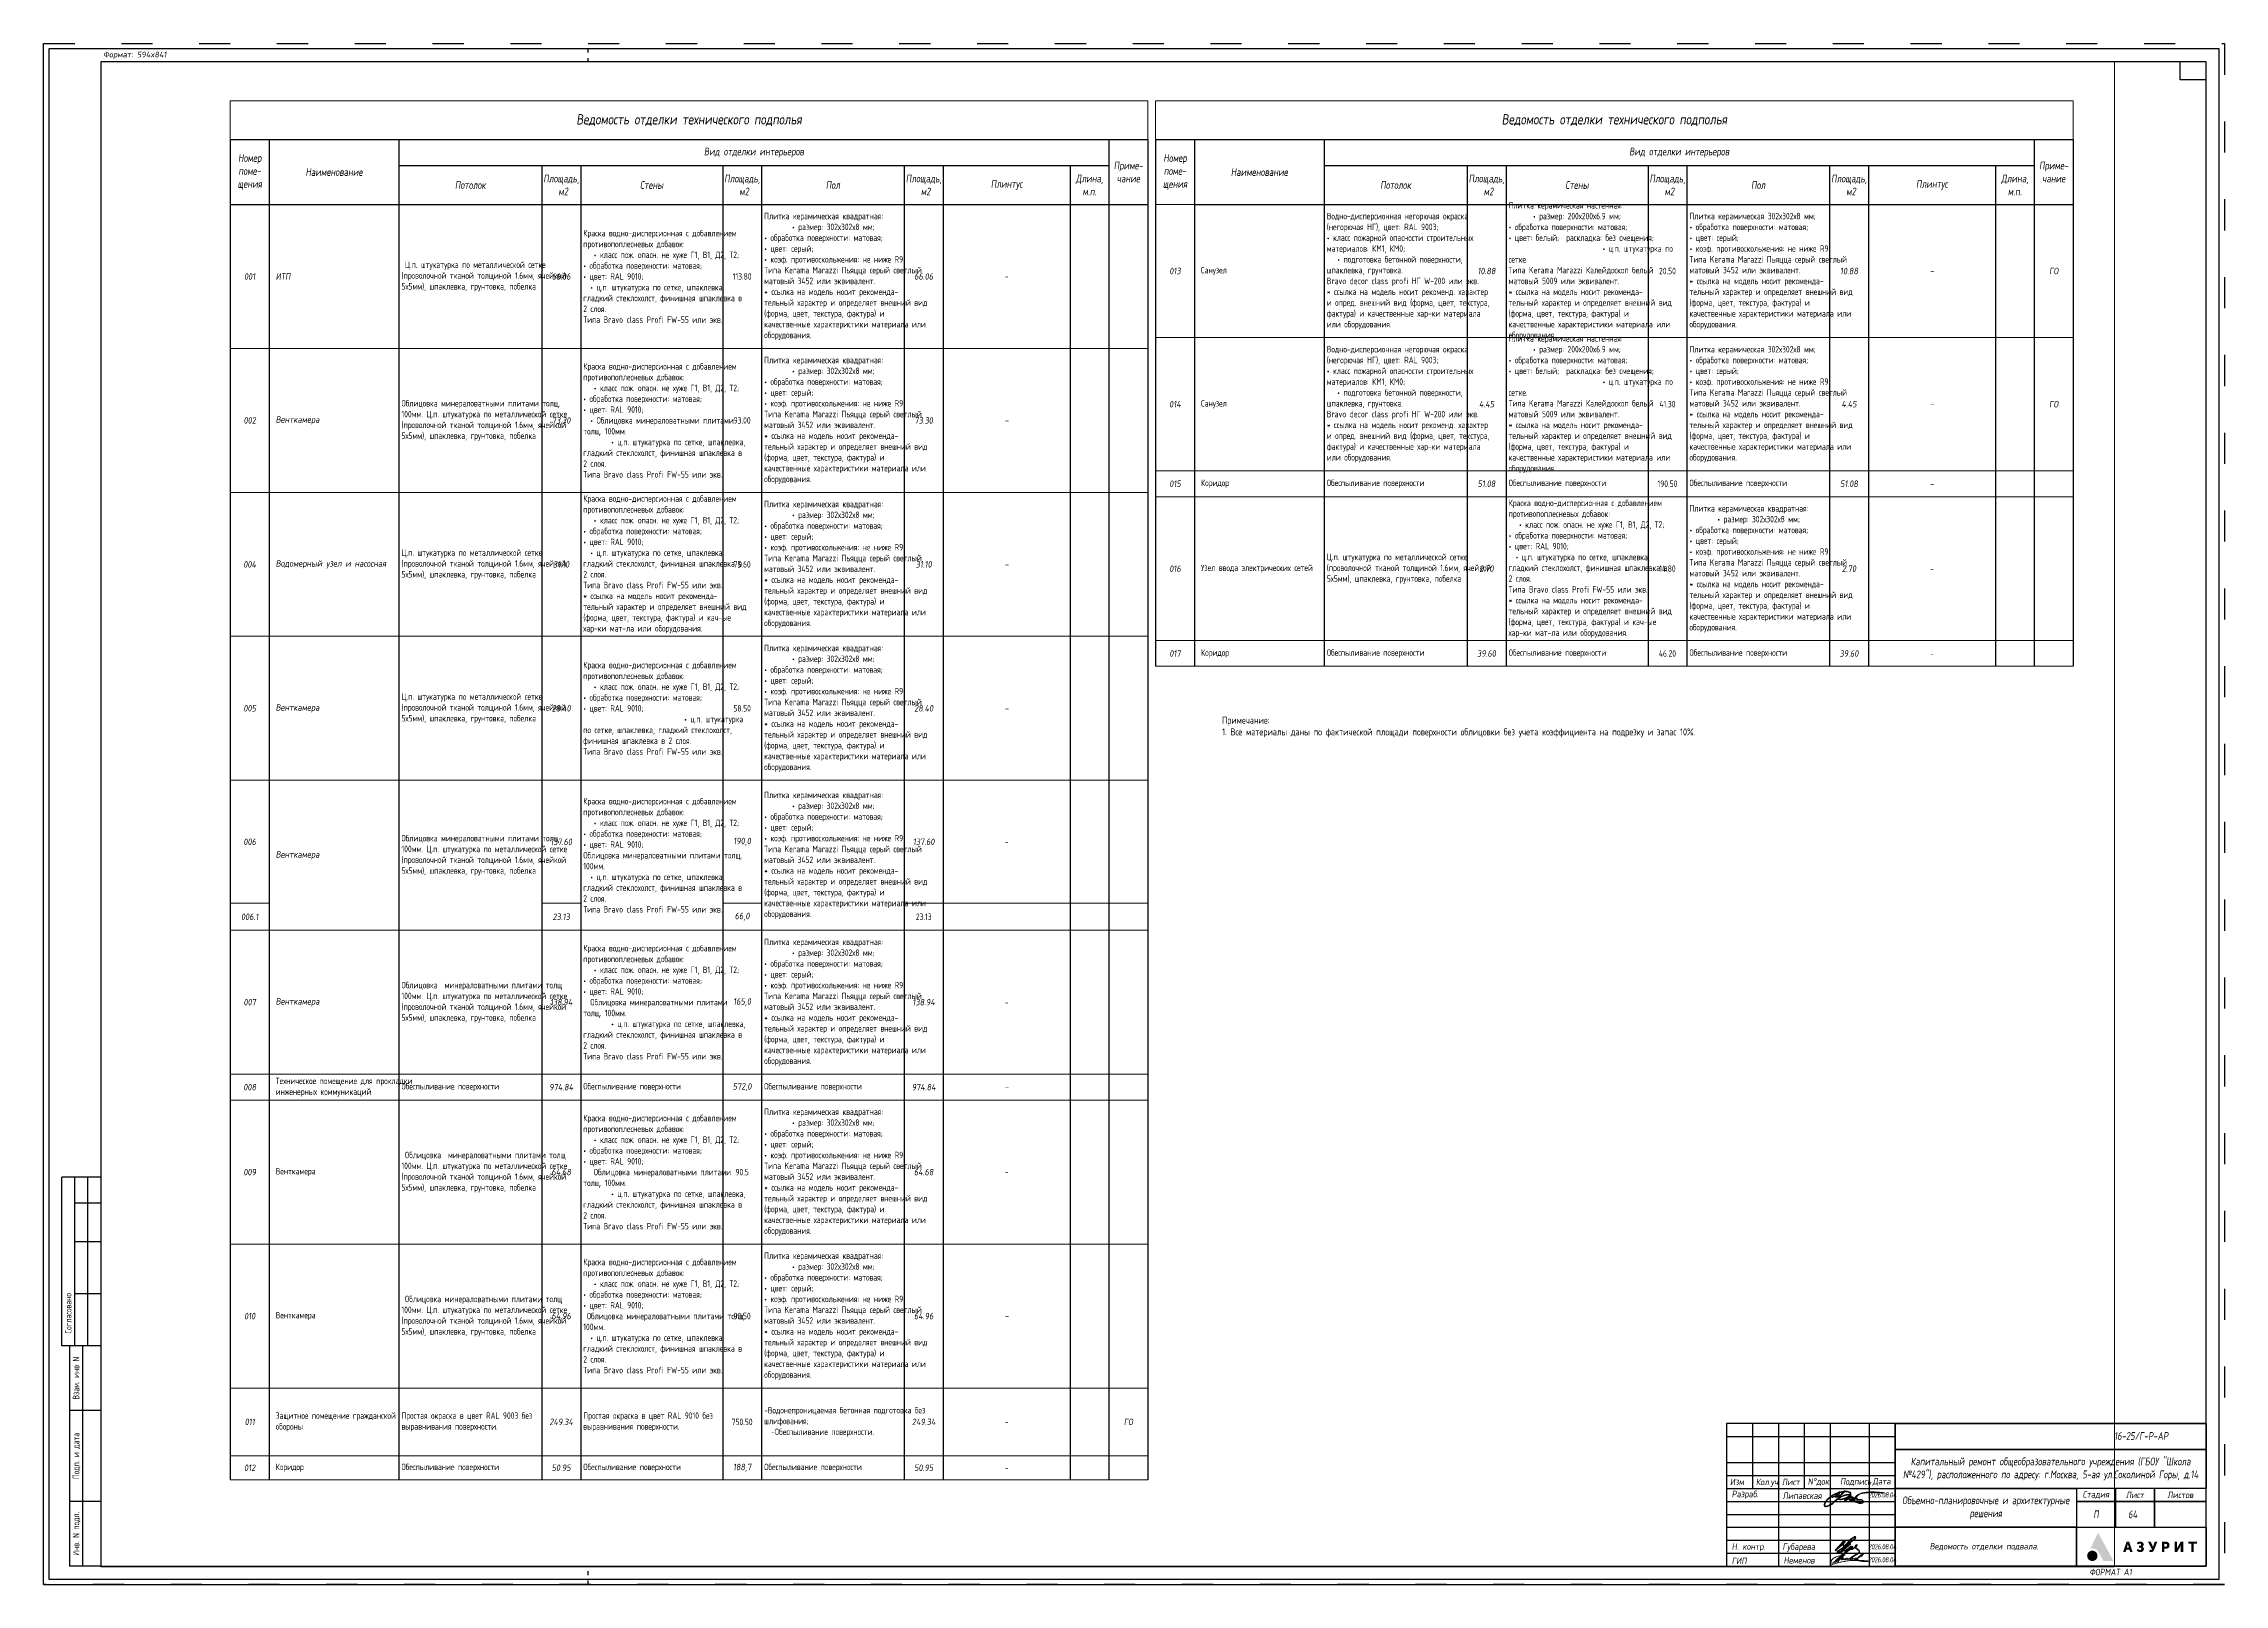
# Paper-space layout '74_ отдПодвала (э1)' of a CAD drawing. Header units: millimetres. Extents: x 259 to 1100, y 38 to 632.
# The model-space entities are those that its viewports show. They can reach past a viewport. Long polylines and large blocks are cut down to what shows.
import ezdxf
from ezdxf.enums import TextEntityAlignment as Align

# ---------------------------------------------------------------- set-up
doc = ezdxf.new("R2010")
doc.units = ezdxf.units.MM
doc.linetypes.add('ACAD_ISO03W100', pattern=[30, 12, -18])
doc.layers.get('0').update_dxf_attribs({"color": 250, "lineweight": 0})
doc.layers.get('Defpoints').update_dxf_attribs({"true_color": 0xe5410b})
doc.layers.add('_RAMKA', color=7, linetype='Continuous')
doc.layers.add('_STAMP', color=7, linetype='Continuous')
for name, color, linetype, lineweight in [('_TEXT', 189, 'Continuous', 18), ('АР_Кровля', 186, 'Continuous', 18), ('АР_Таблица отделки подвал', 250, 'Continuous', 15)]:
    doc.layers.add(name, color=color, linetype=linetype, lineweight=lineweight)
doc.layers.add('ПОДПИСИ', color=7, linetype='Continuous', lineweight=9, true_color=0x0052a5)
doc.styles.add('ISOCPEUR', font='isocpeur.ttf', dxfattribs={"width": 0.7})
doc.styles.add('SIMPLEX', font='simplex.shx', dxfattribs={"width": 0.85, "oblique": 7})
doc.styles.add('Архитект', font='isocpeur.ttf', dxfattribs={"width": 0.8, "oblique": 8})
doc.styles.add('Архитектурный размер', font='isocpeur.ttf', dxfattribs={"width": 0.8, "oblique": 8})

psp = doc.layouts.new('74_ отдПодвала (э1)')

# ---------------------------------------------------------------- texts
at = {"layer": '_TEXT', "attachment_point": 5, "style": 'Архитект'}
for s, insert, char_height, width in [('64', (1065.09, 64.98), 3, 15), ('Ведомость отделки подвала.', (1007.76, 52.48), 2.5, 70)]:
    psp.add_mtext(s, dxfattribs=dict(at, insert=insert, char_height=char_height, width=width))

msp = doc.modelspace()

# ---------------------------------------------------------------- texts
at = {"layer": 'АР_Кровля', "color": 2, "lineweight": 40, "ltscale": 20, "insert": (22250, -92910), "char_height": 270, "attachment_point": 1, "style": 'ISOCPEUR'}
msp.add_mtext_dynamic_manual_height_columns('{\\C256;\\c0;Примечание:^J1. Все материалы даны по фактической площади поверхности облицовки без учета коэффициента на подрезку и запас 10%.}', width=16096.858, gutter_width=1250, heights=[0], dxfattribs=at)

# ---------------------------------------------------------------- blocks, each defined once
blk = doc.blocks.new('_DOP_POLE')
at = {"layer": '_STAMP'}
for p, q in [((-15, 85), (-15, 150)), ((0, 150), (-15, 150)), ((-10, 85), (-10, 150)), ((-5, 85), (-5, 150)), ((0, 150), (0, 0)), ((0, 140), (-10, 140)), ((0, 125), (-10, 125)), ((0, 105), (-10, 105)), ((0, 85), (-15, 85)), ((-12, 85), (-12, 0)), ((-7, 85), (-7, 0)), ((0, 60), (-12, 60)), ((0, 25), (-12, 25)), ((0, 0), (-12, 0))]:
    blk.add_line(p, q, dxfattribs=at)
at = {"layer": '_TEXT', "style": 'ISOCPEUR', "width": 0.7}
for s, p in [('Согласовано', (-12.5, 97.5)), ('Взам. инв N', (-9.5, 72.5)), ('Подп. и дата', (-9.5, 42.5)), ('Инв. N подл.', (-9.5, 12.5))]:
    blk.add_text(s, height=2.5, rotation=90, dxfattribs=at).set_placement(p, align=Align.MIDDLE_CENTER)
blk = doc.blocks.new('*U764')
at = {"color": 0}
for p, q in [((824, 580), (824, 587)), ((834, 580), (824, 580))]:
    blk.add_line(p, q, dxfattribs=at)
at = {"layer": '_RAMKA', "color": 253, "linetype": 'ACAD_ISO03W100', "ltscale": 0.12}
for p, q in [((210, 587), (210, 594)), ((210, 0), (210, 7))]:
    blk.add_line(p, q, dxfattribs=at)
at = {"layer": '_RAMKA', "color": 0}
for points in [[(2, 2), (839, 2), (839, 592), (2, 592)], [(22, 7), (834, 7), (834, 587), (22, 587)]]:
    blk.add_lwpolyline(points, close=True, dxfattribs=at)
at = {"layer": 'Defpoints', "color": 255}
for q in [(0, 594), (841, 0)]:
    blk.add_line((0, 0), q, dxfattribs=at)
at = {"layer": 'Defpoints', "color": 253, "linetype": 'ACAD_ISO03W100'}
blk.add_lwpolyline([(0, 594), (841, 594), (841, 0), (0, 0)], close=True, dxfattribs=at)
at = {"layer": '_RAMKA'}
blk.add_blockref('_DOP_POLE', (22, 7), dxfattribs=at)
at = {"layer": '_RAMKA', "color": 8, "insert": (23, 589.5), "char_height": 2.2, "attachment_point": 4, "style": 'SIMPLEX'}
blk.add_mtext_dynamic_manual_height_columns('Формат: 594x841', width=59.7559, gutter_width=12.5, heights=[0], dxfattribs=at)
at = {"layer": '_RAMKA', "color": 8, "style": 'SIMPLEX', "oblique": 7, "width": 0.85}
blk.add_attdef('ФОРМАТ_А', (789, 3.5), '', height=2.5, dxfattribs=at)
blk = doc.blocks.new('Логотип Азурит')
at = {"layer": '_STAMP', "linetype": 'Continuous', "true_color": 0x2a3756}
h = blk.add_hatch(color=159, dxfattribs=at)
h.dxf.hatch_style = 1
h.paths.add_polyline_path([(-39.4, 8.5), (-40.02, 9.65), (-40.61, 10.74), (-41.14, 11.7), (-41.62, 12.59), (-41.79, 12.89), (-41.86, 13.01), (-41.91, 12.94), (-41.99, 12.78), (-42.39, 11.96), (-42.77, 11.18), (-43.09, 10.5), (-43.47, 9.72), (-44.18, 8.26), (-44.5, 7.6), (-44.73, 7.14), (-44.85, 6.9), (-44.7, 6.93), (-44.51, 6.95), (-44.27, 6.97), (-44.09, 6.97), (-43.91, 6.96), (-43.74, 6.94), (-43.56, 6.91), (-43.39, 6.87), (-43.22, 6.81), (-43.05, 6.75), (-42.89, 6.68), (-42.73, 6.59), (-42.58, 6.5), (-42.43, 6.4), (-42.29, 6.29), (-42.15, 6.17), (-42.03, 6.04), (-41.91, 5.91), (-41.79, 5.77), (-41.72, 5.65), (-41.63, 5.5), (-41.3, 4.9), (-41.02, 4.39), (-40.57, 3.56), (-40.05, 2.59), (-39.78, 2.11), (-37.86, 2.11), (-36.5, 2.11), (-35.94, 2.12), (-36.48, 3.13), (-36.82, 3.75), (-37.16, 4.37), (-37.67, 5.33), (-38.2, 6.3), (-38.54, 6.93), (-38.87, 7.53)])
h = blk.add_hatch(color=159, dxfattribs=at)
h.dxf.hatch_style = 1
h.paths.add_polyline_path([(-29.3, 7.88), (-29.63, 8.84), (-29.86, 9.53), (-30.37, 9.54), (-30.87, 9.54), (-30.93, 9.38), (-31.26, 8.4), (-31.64, 7.27), (-31.97, 6.31), (-32.19, 5.64), (-32.05, 5.63), (-31.71, 5.62), (-31.23, 5.62), (-31.11, 6.03), (-30.99, 6.44), (-30.37, 6.44), (-29.75, 6.44), (-29.63, 6.03), (-29.52, 5.62), (-29.03, 5.62), (-28.54, 5.62), (-28.6, 5.8), (-28.93, 6.79)])
h.paths.add_polyline_path([(-30.77, 7.21), (-30.74, 7.31), (-30.56, 7.93), (-30.43, 8.43), (-30.39, 8.59), (-30.37, 8.65), (-30.35, 8.64), (-30.31, 8.45), (-30.22, 8.08), (-30.11, 7.66), (-30.01, 7.33), (-29.97, 7.21), (-30.37, 7.21)], flags=16)
h = blk.add_hatch(color=159, dxfattribs=at)
h.dxf.hatch_style = 1
h.paths.add_polyline_path([(-24.39, 7.35), (-24.47, 7.43), (-24.56, 7.5), (-24.66, 7.56), (-24.81, 7.65), (-24.74, 7.69), (-24.65, 7.75), (-24.55, 7.86), (-24.45, 7.97), (-24.38, 8.09), (-24.35, 8.18), (-24.32, 8.25), (-24.31, 8.34), (-24.3, 8.45), (-24.3, 8.65), (-24.31, 8.73), (-24.34, 8.82), (-24.41, 8.99), (-24.51, 9.14), (-24.63, 9.28), (-24.78, 9.39), (-24.95, 9.48), (-25.13, 9.55), (-25.34, 9.59), (-25.56, 9.6), (-25.74, 9.6), (-25.91, 9.58), (-26.08, 9.55), (-26.23, 9.51), (-26.39, 9.46), (-26.53, 9.39), (-26.67, 9.32), (-26.8, 9.23), (-26.9, 9.15), (-26.81, 8.98), (-26.64, 8.66), (-26.54, 8.5), (-26.51, 8.5), (-26.46, 8.54), (-26.35, 8.61), (-26.21, 8.67), (-26.07, 8.73), (-25.93, 8.77), (-25.82, 8.79), (-25.72, 8.79), (-25.62, 8.79), (-25.53, 8.76), (-25.46, 8.73), (-25.39, 8.68), (-25.34, 8.62), (-25.3, 8.55), (-25.26, 8.45), (-25.26, 8.36), (-25.27, 8.27), (-25.32, 8.18), (-25.36, 8.13), (-25.39, 8.08), (-25.44, 8.05), (-25.49, 8.02), (-25.63, 7.99), (-25.84, 7.98), (-26.1, 7.97), (-26.1, 7.6), (-26.1, 7.24), (-25.78, 7.23), (-25.54, 7.21), (-25.45, 7.2), (-25.38, 7.18), (-25.33, 7.15), (-25.28, 7.12), (-25.25, 7.08), (-25.21, 7.02), (-25.19, 6.96), (-25.17, 6.9), (-25.17, 6.76), (-25.18, 6.7), (-25.2, 6.64), (-25.23, 6.58), (-25.26, 6.53), (-25.31, 6.49), (-25.37, 6.45), (-25.44, 6.43), (-25.52, 6.41), (-25.69, 6.39), (-25.78, 6.39), (-25.87, 6.41), (-26, 6.45), (-26.16, 6.51), (-26.3, 6.6), (-26.43, 6.69), (-26.53, 6.76), (-26.77, 6.45), (-26.93, 6.26), (-26.97, 6.2), (-26.98, 6.15), (-26.97, 6.11), (-26.94, 6.07), (-26.82, 5.97), (-26.62, 5.84), (-26.41, 5.73), (-26.19, 5.65), (-25.97, 5.59), (-25.78, 5.57), (-25.53, 5.57), (-25.3, 5.58), (-25.12, 5.61), (-24.99, 5.65), (-24.87, 5.71), (-24.75, 5.78), (-24.64, 5.85), (-24.54, 5.94), (-24.45, 6.03), (-24.37, 6.13), (-24.31, 6.23), (-24.25, 6.37), (-24.21, 6.51), (-24.2, 6.66), (-24.2, 6.82), (-24.21, 6.94), (-24.24, 7.06), (-24.28, 7.16), (-24.33, 7.26)])
h = blk.add_hatch(color=159, dxfattribs=at)
h.dxf.hatch_style = 1
h.paths.add_polyline_path([(-19.61, 8.04), (-19.36, 8.68), (-19.14, 9.22), (-19.03, 9.53), (-19.17, 9.54), (-19.52, 9.54), (-20.02, 9.54), (-20.05, 9.44), (-20.31, 8.65), (-20.59, 7.81), (-20.63, 7.68), (-20.66, 7.62), (-20.67, 7.61), (-20.7, 7.67), (-20.82, 7.97), (-21.01, 8.4), (-21.34, 9.1), (-21.54, 9.54), (-22.06, 9.54), (-22.58, 9.54), (-22.4, 9.17), (-21.88, 8.17), (-21.32, 7.06), (-21.11, 6.63), (-21.09, 6.56), (-21.1, 6.52), (-21.15, 6.45), (-21.21, 6.41), (-21.28, 6.38), (-21.37, 6.37), (-21.45, 6.37), (-21.55, 6.39), (-21.64, 6.43), (-21.74, 6.49), (-21.82, 6.53), (-21.86, 6.49), (-21.92, 6.39), (-22.11, 6.05), (-22.23, 5.85), (-22.18, 5.81), (-22.08, 5.75), (-21.95, 5.69), (-21.81, 5.63), (-21.69, 5.59), (-21.51, 5.57), (-21.31, 5.57), (-21.12, 5.59), (-20.97, 5.62), (-20.88, 5.66), (-20.79, 5.71), (-20.71, 5.77), (-20.63, 5.84), (-20.56, 5.93), (-20.48, 6.02), (-20.35, 6.23), (-20.28, 6.35), (-20.21, 6.51), (-19.92, 7.25)])
h = blk.add_hatch(color=159, dxfattribs=at)
h.dxf.hatch_style = 1
h.paths.add_polyline_path([(-14.46, 7.53), (-14.41, 7.64), (-14.37, 7.74), (-14.33, 7.96), (-14.31, 8.19), (-14.32, 8.41), (-14.37, 8.63), (-14.45, 8.83), (-14.5, 8.93), (-14.55, 9.02), (-14.62, 9.1), (-14.69, 9.18), (-14.81, 9.29), (-14.92, 9.37), (-15.06, 9.43), (-15.21, 9.49), (-15.33, 9.52), (-15.49, 9.53), (-16.3, 9.54), (-17.21, 9.54), (-17.21, 7.58), (-17.21, 5.62), (-16.73, 5.62), (-16.25, 5.62), (-16.25, 6.23), (-16.25, 6.83), (-15.87, 6.83), (-15.58, 6.84), (-15.35, 6.86), (-15.17, 6.91), (-14.99, 6.98), (-14.83, 7.08), (-14.69, 7.2), (-14.56, 7.36)])
h.paths.add_polyline_path([(-15.6, 7.68), (-15.67, 7.66), (-15.95, 7.66), (-16.25, 7.66), (-16.25, 8.2), (-16.25, 8.74), (-15.93, 8.73), (-15.64, 8.72), (-15.57, 8.7), (-15.51, 8.67), (-15.42, 8.6), (-15.35, 8.51), (-15.32, 8.45), (-15.3, 8.39), (-15.29, 8.19), (-15.29, 8.07), (-15.3, 8), (-15.32, 7.94), (-15.35, 7.88), (-15.39, 7.82), (-15.43, 7.78), (-15.53, 7.71)], flags=16)
h = blk.add_hatch(color=159, dxfattribs=at)
h.dxf.hatch_style = 1
h.paths.add_polyline_path([(-10.09, 7.82), (-9.98, 8.03), (-9.94, 8.12), (-9.95, 7.93), (-9.96, 7.49), (-9.97, 6.69), (-9.97, 5.62), (-9.5, 5.62), (-9.04, 5.62), (-9.04, 7.58), (-9.04, 9.54), (-9.51, 9.54), (-9.99, 9.54), (-10.36, 8.91), (-10.84, 8.1), (-11.03, 7.78), (-11.26, 7.34), (-11.37, 7.13), (-11.42, 7.05), (-11.41, 7.31), (-11.39, 7.78), (-11.39, 8.55), (-11.39, 9.54), (-11.86, 9.54), (-12.34, 9.54), (-12.34, 7.58), (-12.34, 5.62), (-11.86, 5.62), (-11.37, 5.62), (-11.18, 5.95), (-10.61, 6.89), (-10.31, 7.42)])
h = blk.add_hatch(color=159, dxfattribs=at)
h.dxf.hatch_style = 1
h.paths.add_polyline_path([(-3.74, 9.14), (-3.74, 9.54), (-5.42, 9.54), (-7.09, 9.54), (-7.09, 9.14), (-7.09, 8.74), (-6.5, 8.74), (-5.9, 8.74), (-5.9, 7.18), (-5.9, 5.62), (-5.43, 5.62), (-4.95, 5.62), (-4.95, 7.18), (-4.95, 8.74), (-4.35, 8.74), (-3.74, 8.74)])
at = {"layer": '_STAMP', "linetype": 'Continuous', "true_color": 0x1447b7}
h = blk.add_hatch(color=162, dxfattribs=at)
h.dxf.hatch_style = 1
h.paths.add_polyline_path([(-42.09, 4.22), (-42.11, 4.4), (-42.15, 4.58), (-42.2, 4.76), (-42.27, 4.93), (-42.35, 5.1), (-42.45, 5.26), (-42.57, 5.41), (-42.7, 5.55), (-42.8, 5.64), (-42.91, 5.72), (-43.14, 5.86), (-43.38, 5.97), (-43.63, 6.05), (-43.89, 6.09), (-44.15, 6.1), (-44.42, 6.07), (-44.55, 6.04), (-44.68, 6.01), (-44.87, 5.94), (-45.05, 5.85), (-45.22, 5.74), (-45.37, 5.62), (-45.51, 5.49), (-45.63, 5.35), (-45.75, 5.19), (-45.84, 5.03), (-45.92, 4.85), (-45.98, 4.67), (-46.03, 4.49), (-46.06, 4.29), (-46.07, 4.1), (-46.05, 3.9), (-46.02, 3.7), (-45.97, 3.51), (-45.92, 3.37), (-45.87, 3.24), (-45.8, 3.11), (-45.72, 2.99), (-45.64, 2.88), (-45.54, 2.77), (-45.44, 2.67), (-45.33, 2.57), (-45.22, 2.49), (-45.1, 2.41), (-44.98, 2.34), (-44.85, 2.28), (-44.72, 2.22), (-44.58, 2.18), (-44.44, 2.15), (-44.3, 2.13), (-44.05, 2.12), (-43.8, 2.14), (-43.57, 2.19), (-43.34, 2.26), (-43.12, 2.37), (-42.92, 2.5), (-42.73, 2.65), (-42.56, 2.83), (-42.44, 2.99), (-42.34, 3.15), (-42.26, 3.32), (-42.19, 3.49), (-42.14, 3.67), (-42.11, 3.85), (-42.09, 4.03)])
blk = doc.blocks.new('A$C87e5faed')
at = {"color": 172, "true_color": 0x1616e3}
for p, q in [((4.47, 3.96), (1.31, 0.42)), ((1.31, 0.42), (4.45, 3.13)), ((1.34, 0.38), (4.44, 3.05)), ((4.51, 3.92), (1.35, 0.38)), ((2.7, -0.62), (4.56, 1.38)), ((2.81, -0.6), (4.58, 1.31)), ((3.88, 0.03), (3.22, -0.57)), ((3.92, -0.01), (4.02, 0.08)), ((3.99, 0.13), (4.63, 0.7)), ((4.13, 0.18), (4.62, 0.61)), ((4.5, 3.1), (4.74, 3.31)), ((4.51, 3.19), (4.7, 3.35)), ((4.61, 1.43), (4.93, 1.82)), ((4.61, 0.46), (4.62, 0.3)), ((4.62, 1.36), (5.09, 1.93)), ((4.62, 0.3), (4.82, 0.2)), ((4.72, 0.7), (4.66, 0.55)), ((4.66, 0.55), (4.67, 0.34)), ((4.67, 0.34), (4.82, 0.26)), ((4.72, 0.7), (7.21, 2.91)), ((4.94, 1.32), (4.73, 0.87)), ((4.78, 0.83), (7.17, 2.96)), ((4.99, 1.3), (4.78, 0.83)), ((4.82, 0.26), (5.26, 0.42)), ((4.82, 0.2), (5.28, 0.36)), ((4.84, 0.21), (5.28, 0.36)), ((7.14, 3), (4.95, 1.34)), ((7.17, 2.96), (4.99, 1.3)), ((5.05, 1.97), (7.39, 4.81)), ((5.22, 2.08), (7.44, 4.77)), ((5.26, 0.42), (7.53, 2.01)), ((5.3, 0.37), (6.53, 1.23)), ((6.53, 1.23), (6.19, 0.83)), ((6.7, 1.36), (6.24, 0.79)), ((6.7, 1.36), (7.57, 1.96)), ((6.73, 0.59), (7.1, 0.91)), ((6.77, 0.54), (7.24, 0.95)), ((7.53, 2.01), (6.84, 1.52)), ((6.89, 1.49), (6.88, 1.48)), ((7.81, 1.77), (7.1, 0.91)), ((7.86, 1.73), (7.22, 1.01)), ((7.22, 1.01), (7.98, 1.66)), ((7.24, 0.95), (7.3, 0.82)), ((7.3, 0.99), (8.02, 1.61)), ((7.36, 0.87), (7.3, 0.99)), ((7.3, 0.82), (7.48, 0.8)), ((7.36, 0.87), (7.47, 0.86)), ((7.41, 4.82), (8.67, 5.62)), ((7.44, 4.77), (8.7, 5.57)), ((7.47, 0.86), (7.8, 0.93)), ((7.48, 0.8), (7.82, 0.88)), ((7.53, 2.01), (7.57, 1.96)), ((7.8, 0.93), (9.03, 1.7)), ((7.82, 0.88), (9.05, 1.65)), ((9.17, 1.44), (10.48, 0.36)), ((9.21, 1.48), (10.52, 0.4)), ((9.7, 2.5), (9.61, 2.5)), ((9.74, 2.55), (9.62, 2.56)), ((9.71, 2.45), (9.7, 2.5)), ((9.77, 2.45), (9.74, 2.55)), ((2.99, -0.73), (2.7, -0.62)), ((2.99, -0.67), (2.81, -0.6)), ((3.22, -0.57), (2.99, -0.67)), ((3.26, -0.62), (2.99, -0.73)), ((3.92, -0.01), (3.26, -0.62)), ((10.22, -0.7), (7.3, -2.5)), ((10.25, -0.75), (7.33, -2.55))]:
    blk.add_line(p, q, dxfattribs=at)
for points in [[(3.88, 0.03), (3.07, -0.24), (2.39, -0.32), (2.09, -0.26), (2.11, -0.11), (2.42, 0.25), (4.51, 1.61)], [(3.99, 0.13), (3.06, -0.18), (2.4, -0.26), (2.15, -0.21), (2.17, -0.13), (2.46, 0.2), (4.52, 1.55), (4.56, 1.38)], [(4.61, 0.46), (4.18, 0.13), (4.02, 0.08)], [(4.61, 0.6), (4.59, 0.52), (4.15, 0.19), (4.13, 0.18)], [(4.44, 3.05), (4.38, 2.21), (4.51, 1.61)], [(4.5, 3.1), (4.43, 2.22), (4.56, 1.65)], [(4.56, 1.65), (5.05, 1.97)], [(4.57, 1.59), (4.93, 1.82)], [(4.57, 1.59), (4.61, 1.43)], [(4.58, 1.31), (4.67, 0.86), (4.63, 0.7)], [(4.62, 1.36), (4.73, 0.86)]]:
    blk.add_lwpolyline(points, dxfattribs=at)
for points in [[(4.75, 3.31), (5.12, 3.71, 0.664719), (4.96, 3.88, 0.116051), (4.62, 3.65, 0.12803), (4.47, 3.36), (4.45, 3.13)], [(4.7, 3.35), (5.06, 3.75, 0.620604), (4.98, 3.82, 0.116009), (4.66, 3.61, 0.126024), (4.52, 3.35), (4.51, 3.19)], [(5.09, 1.93), (5.4, 2.13), (9.17, 5.1, 0.828646), (8.67, 5.62)], [(5.22, 2.08), (5.37, 2.18), (9.13, 5.14, 0.817588), (8.7, 5.57)]]:
    blk.add_lwpolyline(points, format="xyb", dxfattribs=at)
for centre, radius, start, end in [((6.37, 0.7), 0.222, 144.88987, 225.50501), ((6.37, 0.7), 0.164, 144.88987, 225.50501), ((6.49, 0.94), 0.486, 237.49461, 304.54737), ((6.49, 0.94), 0.428, 237.49461, 304.54737), ((7.16, 2.94), 0.0636, 335.3486, 107.83426), ((7.92, 1.69), 0.131, 327.14949, 150.15386), ((7.92, 1.69), 0.0731, 327.14949, 150.15386), ((9.69, 1.88), 0.682, 96.44723, 194.99017), ((9.69, 1.88), 0.682, 200.05123, 220.31109), ((9.69, 1.88), 0.624, 96.44723, 193.56422), ((8.37, 2.98), 1.44, 299.6881, 338.47758), ((8.37, 2.98), 1.49, 299.15695, 339.30066), ((9.69, 1.88), 0.624, 199.06344, 220.31109), ((9.91, -0.06), 0.707, 295.40478, 36.39859), ((9.91, -0.06), 0.765, 295.40478, 36.39859)]:
    blk.add_arc(centre, radius, start, end, dxfattribs=at)
blk = doc.blocks.new('подпись Липавская')
at = {"color": 162, "lineweight": 18, "true_color": 0x0034d1}
for points, knots in [([(2.37, -0.61), (1.93, -1.07), (1.46, -1.51), (0.61, -2.25), (0.23, -2.6), (-0.45, -3.08), (-0.76, -3.26), (-1.48, -3.58), (-1.87, -3.75), (-2.42, -3.82), (-2.61, -3.83), (-2.92, -3.65), (-3.01, -3.49), (-3.06, -3.21), (-3.05, -3.07), (-2.98, -2.62), (-2.87, -2.34), (-2.63, -1.87), (-2.49, -1.67), (-2, -1.05), (-1.62, -0.65), (-0.81, 0.06), (-0.37, 0.37), (0.56, 0.91), (1.02, 1.16), (1.57, 1.42), (1.63, 1.45), (1.7, 1.47)], [1.927995, 1.927995, 1.927995, 1.927995, 2.162861, 2.162861, 2.342684, 2.342684, 2.481252, 2.481252, 2.589465, 2.589465, 2.644352, 2.644352, 2.684993, 2.684993, 2.725633, 2.725633, 2.816518, 2.816518, 2.907403, 2.907403, 3.101021, 3.101021, 3.294638, 3.294638, 3.488255, 3.488255, 3.514244, 3.514244, 3.514244, 3.514244]), ([(1.46, 0.08), (1.6, 0.1), (1.76, 0.13), (2.01, 0.2), (2.14, 0.26), (2.5, 0.44), (2.74, 0.61), (2.99, 0.75)], [0.9055552, 0.9055552, 0.9055552, 0.9055552, 0.9629326, 0.9629326, 1.02031, 1.02031, 1.1239395, 1.1239395, 1.1239395, 1.1239395]), ([(6.84, 0.34), (6.58, 0.12), (6.33, -0.04), (5.81, -0.33), (5.54, -0.46), (4.98, -0.69), (4.7, -0.8), (4.23, -0.95), (4.03, -1.01), (3.61, -1.08), (3.41, -1.1), (3.01, -1.11), (2.83, -1.1), (2.6, -1.04), (2.51, -1.02), (2.36, -0.84), (2.35, -0.7), (2.37, -0.61)], [4.3062538, 4.3062538, 4.3062538, 4.3062538, 4.4138757, 4.4138757, 4.5214976, 4.5214976, 4.6291196, 4.6291196, 4.7090277, 4.7090277, 4.7729116, 4.7729116, 4.8231548, 4.8231548, 4.8495834, 4.8495834, 4.87234, 4.87234, 4.87234, 4.87234]), ([(2.79, -0.18), (3.14, 0.06), (3.63, 0.29), (4.33, 0.59), (4.6, 0.68), (5.21, 0.85), (5.56, 0.93), (6.22, 0.99), (6.48, 1.02), (6.76, 0.98)], [4.9347748, 4.9347748, 4.9347748, 4.9347748, 5.0568055, 5.0568055, 5.1788362, 5.1788362, 5.3146558, 5.3146558, 5.3908243, 5.3908243, 5.3908243, 5.3908243]), ([(5.14, 2.26), (5.54, 2.27), (5.95, 2.22), (6.53, 2.02), (6.74, 1.95), (7.15, 1.63), (7.3, 1.35), (7.27, 0.96), (7.25, 0.86), (7.21, 0.78)], [3.9400756, 3.9400756, 3.9400756, 3.9400756, 4.077799, 4.077799, 4.1515227, 4.1515227, 4.2252463, 4.2252463, 4.2499379, 4.2499379, 4.2499379, 4.2499379]), ([(7.21, 0.78), (7.3, 0.68), (7.34, 0.53), (7.34, 0.29), (7.31, 0.18), (7.26, 0.04), (7.24, 0.01), (7.23, -0.02)], [5.43291642, 5.43291642, 5.43291642, 5.43291642, 5.46279586, 5.46279586, 5.4926753, 5.4926753, 5.50331351, 5.50331351, 5.50331351, 5.50331351]), ([(7.23, -0.02), (7.35, -0.01), (7.48, 0), (7.78, 0), (7.98, 0), (8.21, -0.2), (8.27, -0.27), (8.3, -0.38)], [6.0978529, 6.0978529, 6.0978529, 6.0978529, 6.1425729, 6.1425729, 6.1872929, 6.1872929, 6.2036694, 6.2036694, 6.2036694, 6.2036694]), ([(8.67, -0.52), (8.85, -0.06), (9.18, 0.26), (9.85, 0.8), (10.2, 1.06), (11, 1.42), (11.43, 1.52), (12.71, 1.74), (13.56, 1.84), (15.05, 1.91), (15.67, 1.94), (16.76, 1.92), (17.19, 1.87), (18.04, 1.81), (18.47, 1.79), (19.16, 1.73), (19.41, 1.7), (19.66, 1.67)], [7.769656, 7.769656, 7.769656, 7.769656, 7.921996, 7.921996, 8.074335, 8.074335, 8.226675, 8.226675, 8.542229, 8.542229, 8.775159, 8.775159, 8.93404, 8.93404, 9.09292, 9.09292, 9.186254, 9.186254, 9.186254, 9.186254]), ([(6.65, -0.67), (6.5, -0.78), (6.39, -0.88), (6.01, -1.12), (5.72, -1.26), (5.37, -1.38), (5.29, -1.4), (5.16, -1.43), (5.12, -1.44), (5.03, -1.44), (4.98, -1.44), (4.85, -1.35), (4.79, -1.25), (4.79, -1.1), (4.82, -1.05), (4.86, -1), (4.87, -0.98), (4.93, -0.92), (4.98, -0.88), (5.14, -0.76), (5.26, -0.68), (5.47, -0.57), (5.56, -0.52), (5.85, -0.4), (6.04, -0.35), (6.28, -0.28), (6.34, -0.25), (6.41, -0.23)], [5.5967371, 5.5967371, 5.5967371, 5.5967371, 5.6654435, 5.6654435, 5.7341498, 5.7341498, 5.7599769, 5.7599769, 5.7754743, 5.7754743, 5.7848694, 5.7848694, 5.7920528, 5.7920528, 5.7992363, 5.7992363, 5.8064198, 5.8064198, 5.8255794, 5.8255794, 5.8652806, 5.8652806, 5.9049817, 5.9049817, 5.9720452, 5.9720452, 5.9983972, 5.9983972, 5.9983972, 5.9983972]), ([(7.72, -1.23), (7.66, -1.27), (7.58, -1.33), (7.39, -1.42), (7.27, -1.45), (7.09, -1.47), (7.05, -1.47), (6.94, -1.44), (6.87, -1.42), (6.76, -1.27), (6.76, -1.16), (6.79, -1.05), (6.81, -1.02), (6.87, -0.93), (6.91, -0.89), (7.05, -0.77), (7.13, -0.72), (7.39, -0.59), (7.56, -0.53), (7.74, -0.49)], [6.3030834, 6.3030834, 6.3030834, 6.3030834, 6.3311025, 6.3311025, 6.3581066, 6.3581066, 6.3684891, 6.3684891, 6.3749758, 6.3749758, 6.3814625, 6.3814625, 6.3879491, 6.3879491, 6.4022384, 6.4022384, 6.4305971, 6.4305971, 6.4944159, 6.4944159, 6.4944159, 6.4944159]), ([(8.55, -1.23), (8.5, -1.29), (8.43, -1.34), (8.28, -1.41), (8.21, -1.44), (8.08, -1.46), (8.02, -1.46), (7.89, -1.43), (7.82, -1.41), (7.74, -1.3), (7.73, -1.26), (7.72, -1.23)], [6.63437936, 6.63437936, 6.63437936, 6.63437936, 6.65591892, 6.65591892, 6.6718971, 6.6718971, 6.68234273, 6.68234273, 6.6889962, 6.6889962, 6.69151939, 6.69151939, 6.69151939, 6.69151939]), ([(9.71, -1.1), (9.91, -1.1), (10.28, -1.03), (10.96, -0.96), (11.27, -0.96), (11.76, -1.18), (11.95, -1.4), (12.06, -1.84), (12.03, -2.05), (11.81, -2.33), (11.65, -2.4), (11.34, -2.49), (11.16, -2.51), (10.64, -2.52), (10.29, -2.47), (9.75, -2.34), (9.53, -2.25), (9.08, -2.02), (8.85, -1.89), (8.62, -1.53), (8.57, -1.38), (8.55, -1.23)], [7.0162906, 7.0162906, 7.0162906, 7.0162906, 7.0993883, 7.0993883, 7.1824861, 7.1824861, 7.2545595, 7.2545595, 7.301037, 7.301037, 7.3475144, 7.3475144, 7.3939919, 7.3939919, 7.486045, 7.486045, 7.578098, 7.578098, 7.6546435, 7.6546435, 7.6967383, 7.6967383, 7.6967383, 7.6967383]), ([(9.15, -0.62), (9.24, -0.59), (9.32, -0.56), (9.46, -0.53), (9.5, -0.52), (9.64, -0.54), (9.74, -0.59), (9.83, -0.76), (9.82, -0.84), (9.8, -0.93), (9.78, -0.96), (9.75, -1.03), (9.73, -1.06), (9.71, -1.1)], [6.85701628, 6.85701628, 6.85701628, 6.85701628, 6.88166544, 6.88166544, 6.8944683, 6.8944683, 6.90289754, 6.90289754, 6.91132677, 6.91132677, 6.91975601, 6.91975601, 6.93200035, 6.93200035, 6.93200035, 6.93200035])]:
    blk.add_open_spline(points, degree=3, knots=knots, dxfattribs=at)
blk.add_spline([(0, 0), (0, -0.14), (0.26, -0.17), (0.83, 0.02), (1.36, 0.3), (1.92, 0.61), (2.35, 0.91), (2.68, 1.21), (2.91, 1.49), (3.01, 1.7), (3.01, 1.9), (2.67, 1.85), (2.36, 1.68), (1.85, 1.28), (1.51, 0.96), (1.2, 0.55), (1.09, 0.13), (1.2, -0.11), (1.56, -0.15), (2.11, -0.01), (2.49, 0.17), (2.94, 0.45), (3.46, 0.73), (4.07, 1.22), (4.6, 1.8), (4.81, 2.09), (4.91, 2.34), (4.48, 2.06), (4.06, 1.66), (3.75, 1.3), (3.13, 0.53), (2.44, -0.2), (1.67, -0.98), (0.73, -1.82), (-0.12, -2.54), (-1.4, -3.28), (-2.74, -3.44), (-2.71, -2.64), (-2.3, -1.84), (-1.58, -0.98), (-0.54, -0.06), (0.97, 0.85), (2.02, 1.34), (3.46, 1.76), (4.89, 2), (5.88, 1.96), (6.51, 1.76), (6.92, 1.47), (7.04, 1.07), (6.59, 0.45), (5.68, -0.11), (4.4, -0.64), (3.35, -0.86), (2.63, -0.78), (3.8, 0.1), (4.9, 0.51), (6.34, 0.75), (7.08, 0.54), (7.01, 0.1), (6.81, -0.2), (6.42, -0.53), (5.95, -0.87), (5.04, -1.16), (5.37, -0.9), (5.65, -0.75), (5.89, -0.65), (6.21, -0.55), (6.88, -0.34), (7.57, -0.24), (8.03, -0.36), (8.06, -0.43), (8.02, -0.61), (7.66, -0.97), (7.29, -1.19), (7, -1.19), (7.15, -1), (7.39, -0.86), (7.8, -0.72), (8.15, -0.65), (8.39, -0.63), (8.53, -0.73), (8.39, -1.06), (8.2, -1.18), (7.96, -1.18), (8.02, -1.04), (8.18, -0.94), (8.72, -0.9), (9.04, -0.9), (9.57, -0.8), (9.45, -1.1), (10.76, -1.23), (11.72, -1.56), (11.79, -1.85), (10.29, -2.21), (9.46, -1.94), (8.88, -1.48), (8.85, -0.74), (9.24, -0.06), (9.83, 0.47), (10.67, 1.01), (12.16, 1.39), (13.78, 1.6), (15.46, 1.67), (16.61, 1.67), (17.17, 1.63), (18.33, 1.55), (19.63, 1.43)], degree=3, dxfattribs=at)
for points in [[(0.23, 0.07), (0.5, 0.13), (0.64, 0.2), (0.85, 0.31)], [(1.62, 0.72), (1.87, 0.86), (2.1, 1.02), (2.31, 1.19)], [(1.96, 1.06), (1.84, 0.95), (1.73, 0.84), (1.62, 0.72)], [(3.3, 0.36), (3.13, 0.17), (2.96, -0.01), (2.79, -0.18)], [(3.25, 1.96), (3.58, 2.04), (3.9, 2.11), (4.24, 2.17)], [(8.3, -0.38), (8.41, -0.38), (8.55, -0.41), (8.67, -0.52)]]:
    blk.add_open_spline(points, degree=3, dxfattribs=at)
blk = doc.blocks.new('Неменов')
at = {"layer": 'ПОДПИСИ'}
for points in [[(44385.28, 26773.62), (44385.4, 26773.92), (44385.82, 26774.46), (44386.26, 26774.88), (44386.68, 26775.31), (44386.92, 26775.52), (44387.56, 26776.07), (44386.71, 26775.48), (44386.36, 26775.33), (44385.84, 26775.08), (44385.47, 26774.85), (44385.17, 26774.54), (44384.9, 26774.25), (44384.73, 26774), (44384.56, 26773.64), (44384.97, 26774.05), (44385.56, 26774.6), (44386.05, 26775.09), (44386.7, 26775.75), (44387.01, 26776.08), (44387.52, 26776.69), (44387.97, 26777.16), (44388.49, 26777.69), (44388.73, 26777.9), (44389, 26778.06), (44389.12, 26778.06), (44389.12, 26777.92), (44388.98, 26777.64), (44388.37, 26777.08), (44387.89, 26776.67), (44387.28, 26776.32), (44386.37, 26775.82), (44385.14, 26775.39), (44383.93, 26774.83), (44383.43, 26774.36), (44383.22, 26773.85), (44383.22, 26773.49), (44383.72, 26773.37), (44384.08, 26773.64), (44385.13, 26774.59), (44386.04, 26775.51), (44386.97, 26776.37), (44385.33, 26774.76)], [(44383.03, 26772.46), (44383.03, 26772.68), (44383.41, 26772.91), (44384.1, 26773.16), (44385.03, 26773.42), (44386.21, 26773.74), (44387.75, 26774), (44389.31, 26774.23), (44390.9, 26774.23), (44392.49, 26774.23), (44394.9, 26773.96)], [(44386.27, 26774.52), (44386.76, 26774.69), (44387.03, 26774.95), (44386.83, 26774.95), (44386.31, 26774.62), (44386.27, 26774.52), (44386.27, 26774.45), (44387.35, 26774.7), (44386.98, 26774.46), (44387.97, 26774.88), (44387.47, 26774.52), (44387.47, 26774.4), (44388.35, 26774.86), (44388, 26774.48), (44389.15, 26774.96), (44388.51, 26774.46), (44389.67, 26774.88), (44389.02, 26774.44), (44390, 26774.86), (44389.59, 26774.46), (44390.84, 26774.98), (44390.23, 26774.54), (44391.84, 26775.15), (44392.4, 26775.45), (44392.82, 26775.9), (44393.19, 26776.38), (44392.41, 26775.93), (44391.71, 26775.35), (44391.18, 26774.88), (44390.97, 26774.55), (44390.97, 26774.44), (44391.38, 26774.51), (44391.54, 26774.67), (44391.11, 26774.67), (44390.59, 26774.54), (44390.46, 26774.41), (44390.9, 26774.2), (44394.9, 26773.96)]]:
    blk.add_spline(points, degree=3, dxfattribs=at)
blk = doc.blocks.new('_Azurit_Stamp 1')
at = {"layer": '_STAMP', "lineweight": 30}
for p, q in [((-175, 55), (-175, 30)), ((-165, 55), (-165, 0)), ((-155, 55), (-155, 30)), ((-145, 55), (-145, 0)), ((-130, 55), (-130, 0)), ((-185, 35), (-120, 35)), ((-185, 30), (-120, 30))]:
    blk.add_line(p, q, dxfattribs=at)
at = {"layer": '_STAMP', "lineweight": -2}
for p, q in [((-120, 55), (-120, 0)), ((-185, 50), (-120, 50)), ((-185, 40), (-120, 40)), ((-185, 25), (-120, 25)), ((-185, 20), (-120, 20)), ((-185, 15), (-120, 15)), ((-185, 10), (-120, 10)), ((-185, 5), (-120, 5))]:
    blk.add_line(p, q, dxfattribs=at)
blk.add_lwpolyline([(-185, 0), (0, 0), (0, 55), (-185, 55)], close=True, dxfattribs=at)
at = {"layer": '_STAMP', "lineweight": 30}
for points in [[(-185, 0), (0, 0), (0, 55), (-185, 55)], [(-120, 55), (0, 55), (0, 45), (-120, 45)], [(-120, 45), (0, 45), (0, 30), (-120, 30)], [(-120, 30), (-50, 30), (-50, 15), (-120, 15)], [(-50, 25), (-35, 25), (-35, 30), (-50, 30)], [(-35, 25), (-20, 25), (-20, 30), (-35, 30)], [(-20, 25), (0, 25), (0, 30), (-20, 30)], [(-50, 15), (-35, 15), (-35, 25), (-50, 25)], [(-35, 15), (-20, 15), (-20, 25), (-35, 25)], [(-20, 15), (0, 15), (0, 25), (-20, 25)], [(-120, 15), (-50, 15), (-50, 0), (-120, 0)], [(-50, 15), (0, 15), (0, 0), (-50, 0)]]:
    blk.add_lwpolyline(points, close=True, dxfattribs=at)
at = {"color": 172, "true_color": 0x1616e3}
blk.add_blockref('подпись Липавская', (-144.28, 26.72), dxfattribs=at)
at = {"color": 241, "ltscale": 100, "true_color": 0xf7abae}
blk.add_blockref('A$C87e5faed', (-144.38, 5.71), dxfattribs=at)
at = {"linetype": 'Continuous'}
blk.add_blockref('Логотип Азурит', (0.15, -0.11), dxfattribs=at)
at = {"color": 172, "true_color": 0x1616e3, "xscale": 1.266684842857199, "yscale": 1.266684842857199, "zscale": 1.266684842857199}
blk.add_blockref('Неменов', (-56364.26, -33912.27), dxfattribs=at)
at = {"layer": '_STAMP', "color": 7, "lineweight": -2, "attachment_point": 4}
for s, width, gutter_width, heights, insert, char_height, style in [('{\\C256;\\c0;16-25/Г-Р-АР}', 69.1586, 0, [9.61], (-35.52, 50.2), 3, 'Архитектурный размер'), ('Изм', 10, 12.5, [0], (-183.67, 32.5), 2.5, 'Архитект'), ('Кол.уч', 10, 12.5, [0], (-173.67, 32.17), 2.5, 'Архитект'), ('Лист', 10, 12.5, [0], (-163.67, 32.5), 2.5, 'Архитект'), ('N%%Dдок', 10, 12.5, [0], (-153.67, 32.5), 2.5, 'Архитект'), ('Подпись', 10, 12.5, [0], (-141.17, 32.5), 2.5, 'Архитект'), ('Дата', 10, 12.5, [0], (-128.67, 32.5), 2.5, 'Архитект'), ('Разраб.', 20, 12.5, [0], (-183, 27.5), 2.5, 'Архитект'), ('Липавская', 19.0361, 12.5, [0], (-163.4, 27.19), 2.5, 'Архитект'), ('Н. контр.', 20, 12.5, [0], (-183, 7.27), 2.5, 'Архитект'), ('Губарева', 19.0361, 12.5, [0], (-163.4, 7.19), 2.5, 'Архитект'), ('ГИП', 20, 12.5, [0], (-183, 2.04), 2.5, 'Архитектурный размер'), ('Неменов', 19.0361, 12.5, [0], (-163, 2.29), 2.5, 'Архитектурный размер')]:
    blk.add_mtext_dynamic_manual_height_columns(s, width=width, gutter_width=gutter_width, heights=heights, dxfattribs=dict(at, insert=insert, char_height=char_height, style=style))
at = {"layer": '_STAMP', "color": 7, "lineweight": -2, "char_height": 3, "attachment_point": 5, "style": 'Архитектурный размер'}
for s, insert, width in [('Капитальный ремонт общеобразовательного учреждения (ГБОУ "Школа №429"), расположенного по адресу: г.Москва, 5-ая ул.Соколиной Горы, д.14 ', (-60, 37.5), 120), ('Объемно-планировочные и архитектурные решения', (-85, 22.5), 70)]:
    blk.add_mtext(s, dxfattribs=dict(at, insert=insert, width=width))
at = {"layer": '_STAMP', "char_height": 2, "attachment_point": 5, "style": 'Архитект'}
for insert in [(-125, 27.5), (-125, 7.5), (-125, 2.5)]:
    blk.add_mtext('{\\T0.9;2026.08.04}', dxfattribs=dict(at, insert=insert))
at = {"layer": '_STAMP', "lineweight": -2, "char_height": 2.5, "attachment_point": 5, "style": 'Архитект'}
for s, insert in [('Стадия', (-42.5, 27.5)), ('Лист', (-27.5, 27.5)), ('Листов', (-10, 27.5))]:
    blk.add_mtext_dynamic_manual_height_columns(s, width=15, gutter_width=12.5, heights=[0], dxfattribs=dict(at, insert=insert))
at = {"layer": '_TEXT', "lineweight": -2, "insert": (-42.5, 20), "char_height": 3, "attachment_point": 5, "style": 'Архитект'}
blk.add_mtext_dynamic_manual_height_columns('П', width=13.3529, gutter_width=12.5, heights=[9.08], dxfattribs=at)
blk = doc.blocks.new('*T763')
at = {"layer": 'Defpoints', "color": 8, "linetype": 'ByBlock', "lineweight": 0, "ltscale": 20, "transparency": 16777216}
for p, q in [((0, 0), (35384, 0)), ((0, 0), (0, -1500)), ((35384, 0), (35384, -1500)), ((35684, 0), (71069, 0)), ((35684, 0), (35684, -1500)), ((71069, 0), (71069, -1500))]:
    blk.add_line(p, q, dxfattribs=at)
at = {"layer": 'АР_Таблица отделки подвал', "color": 0, "lineweight": 30, "ltscale": 20, "transparency": 16777216}
for p, q in [((0, -1500), (1500, -1500)), ((35684, -1500), (37184, -1500))]:
    blk.add_line(p, q, dxfattribs=at)
at = {"layer": 'АР_Таблица отделки подвал', "lineweight": 30, "ltscale": 20, "transparency": 16777216}
for p, q in [((0, -1500), (0, -53170)), ((1500, -1500), (1500, -53170)), ((6500, -1500), (6500, -53170)), ((33884, -1500), (33884, -53170)), ((35384, -1500), (35384, -53170)), ((35684, -1500), (35684, -21807)), ((37184, -1500), (37184, -21807)), ((42184, -1500), (42184, -21807)), ((69569, -1500), (69569, -21807)), ((71069, -1500), (71069, -21807)), ((12012, -2500), (12012, -53170)), ((13512, -2500), (13512, -53170)), ((18988, -2500), (18988, -53170)), ((20488, -2500), (20488, -53170)), ((25991, -2500), (25991, -53170)), ((47696, -2500), (47696, -21807)), ((49196, -2500), (49196, -21807)), ((54672, -2500), (54672, -21807)), ((56172, -2500), (56172, -21807)), ((61676, -2500), (61676, -21807)), ((0, -4000), (35384, -4000)), ((27491, -4000), (27491, -53170)), ((32384, -4000), (32384, -53170)), ((63176, -4000), (63176, -21807)), ((68069, -4000), (68069, -21807))]:
    blk.add_line(p, q, dxfattribs=at)
at = {"layer": 'АР_Таблица отделки подвал', "color": 0, "linetype": 'ByBlock', "lineweight": 30, "ltscale": 20, "transparency": 16777216}
for p, q in [((1500, -1500), (35384, -1500)), ((37184, -1500), (71069, -1500)), ((6500, -2500), (33884, -2500)), ((27491, -2500), (27491, -4000)), ((32384, -2500), (32384, -4000)), ((42184, -2500), (69569, -2500)), ((63176, -2500), (63176, -4000)), ((68069, -2500), (68069, -4000))]:
    blk.add_line(p, q, dxfattribs=at)
at = {"layer": 'АР_Таблица отделки подвал', "lineweight": -2, "ltscale": 20, "transparency": 16777216}
for p, q in [((35684, -4000), (71069, -4000)), ((35684, -9133), (71069, -9133)), ((0, -9550), (25991, -9550)), ((33884, -9550), (35384, -9550)), ((35684, -14267), (71069, -14267)), ((0, -15100), (1500, -15100)), ((6500, -15100), (12012, -15100)), ((33884, -15100), (35384, -15100)), ((35684, -15267), (71069, -15267)), ((0, -20650), (35384, -20650)), ((35684, -20817), (71069, -20817)), ((35684, -21807), (71069, -21807)), ((0, -26200), (12012, -26200)), ((13512, -26200), (35384, -26200)), ((0, -30942), (1500, -30942)), ((18988, -30942), (20488, -30942)), ((25991, -30942), (35384, -30942)), ((0, -31981), (35384, -31981)), ((0, -37531), (35384, -37531)), ((0, -38531), (35384, -38531)), ((0, -44081), (35384, -44081)), ((0, -49631), (35384, -49631)), ((0, -52240), (35384, -52240)), ((0, -53170), (35384, -53170))]:
    blk.add_line(p, q, dxfattribs=at)
at = {"layer": 'АР_Таблица отделки подвал', "ltscale": 20, "transparency": 16777216}
for p, q in [((25991, -9550), (33884, -9550)), ((1500, -15100), (6500, -15100)), ((12012, -15100), (33884, -15100)), ((12012, -26200), (13512, -26200)), ((12012, -30942), (13512, -30942))]:
    blk.add_line(p, q, dxfattribs=at)
for s, insert, char_height, width, attachment_point, style in [('Ведомость отделки технического подполья', (17692, -750), 400, 35284.26, 5, 'Архитект'), ('Ведомость отделки технического подполья', (53376, -750), 400, 35284.26, 5, 'Архитект'), ('Номер поме- щения', (750, -2750), 300, 1400, 5, 'Архитект'), ('Вид отделки интерьеров', (20192, -2000), 300, 27284.26, 5, 'Архитект'), ('Приме- чание', (34634, -2750), 300, 1400, 5, 'Архитект'), ('Номер поме- щения', (36434, -2750), 300, 1400, 5, 'Архитект'), ('Вид отделки интерьеров', (55876, -2000), 300, 27284.26, 5, 'Архитект'), ('Приме- чание', (70319, -2750), 300, 1400, 5, 'Архитект'), ('Наименование', (4000, -2750), 300, 4900, 5, 'Архитект'), ('Потолок', (9256, -3250), 300, 5411.68, 5, 'Архитект'), ('Площадь,  м2', (12762, -3250), 300, 1400, 5, 'Архитект'), ('Стены', (16250, -3250), 300, 5376.56, 5, 'Архитект'), ('Площадь,  м2', (19738, -3250), 300, 1400, 5, 'Архитект'), ('Пол', (23240, -3250), 300, 5403.15, 5, 'Архитект'), ('Площадь,  м2', (26741, -3250), 300, 1400, 5, 'Архитект'), ('Плинтус', (29938, -3250), 300, 4792.88, 5, 'Архитект'), ('Длина, м.п.', (33134, -3250), 300, 1400, 5, 'Архитект'), ('Наименование', (39684, -2750), 300, 4900, 5, 'Архитект'), ('Потолок', (44940, -3250), 300, 5411.68, 5, 'Архитект'), ('Площадь,  м2', (48446, -3250), 300, 1400, 5, 'Архитект'), ('Стены', (51934, -3250), 300, 5376.56, 5, 'Архитект'), ('Площадь,  м2', (55422, -3250), 300, 1400, 5, 'Архитект'), ('Пол', (58924, -3250), 300, 5403.15, 5, 'Архитект'), ('Площадь,  м2', (62426, -3250), 300, 1400, 5, 'Архитект'), ('Плинтус', (65622, -3250), 300, 4792.88, 5, 'Архитект'), ('Длина, м.п.', (68819, -3250), 300, 1400, 5, 'Архитект'), ('{\\C1;Плитка керамическая настенная:                      • размер: 200х200х6.9 мм;\\P• обработка поверхности: матовая;\\P• цвет: белый;  раскладка: без смещения;                                 • ц.п. штукатурка по сетке.\\PТипа Kerama Marazzi Калейдоскоп белый матовый 5009 или эквивалент.\\P* ссылка на модель носит рекоменда- тельный характер и определяет внешний вид (форма, цвет, текстура, фактура) и качественные характеристики материала или оборудования.}', (49296, -6567), 250, 5276.56, 4, 'ISOCPEUR'), ('{\\C3;Краска водно-дисперсионная с добавлением противопоплесневых добавок:                      • класс пож. опасн. не хуже Г1, В1, Д2, Т2;\\P• обработка поверхности: матовая;\\P• цвет: RAL 9010;                                 • ц.п. штукатурка по сетке, шпаклевка, гладкий стеклохолст, финишная шпаклевка в 2 слоя.\\PТипа Bravo class Profi FW-55 или экв.}', (13612, -6775), 250, 5276.56, 4, 'ISOCPEUR'), ('{\\C151;Плитка керамическая квадратная:                      • размер: 302х302х8 мм;\\P• обработка поверхности: матовая;\\P• цвет: серый;                                 • коэф. противоскольжения: не ниже R9.\\PТипа Kerama Marazzi Пьяцца серый светлый матовый 3452 или эквивалент.\\P* ссылка на модель носит рекоменда- тельный характер и определяет внешний вид (форма, цвет, текстура, фактура) и качественные характеристики материала или оборудования.}', (20588, -6775), 250, 5303.15, 4, 'ISOCPEUR'), ('{\\C212;Водно-дисперсионная негорючая окраска (негорючая НГ), цвет: RAL 9003;\\P• класс пожарной опасности строительных материалов: КМ1, КМ0;                             • подготовка бетонной поверхности, шпаклевка, грунтовка.\\PBravo decor class profi НГ W-200 или экв.\\P* ссылка на модель носит рекоменд. характер и опред. внешний вид (форма, цвет, текстура, фактура) и качественные хар-ки материала или оборудования.}', (42284, -6567), 250, 5311.68, 4, 'ISOCPEUR'), ('{\\C151;Плитка керамическая 302х302х8 мм\\C256;\\c0;;\\P\\C151;• обработка поверхности: матовая;\\P• цвет: серый;                                 • коэф. противоскольжения: не ниже R9.\\PТипа Kerama Marazzi Пьяцца серый светлый матовый 3452 или эквивалент.\\P* ссылка на модель носит рекоменда- тельный характер и определяет внешний вид (форма, цвет, текстура, фактура) и качественные характеристики материала или оборудования.}', (56272, -6567), 250, 5303.15, 4, 'ISOCPEUR'), ('001', (750, -6775), 250, 1000, 5, 'Архитект'), ('ИТП', (1750, -6775), 250, 4500, 4, 'Архитект'), ('{\\C53; Ц.п. штукатурка по металлической сетке (проволочной тканой толщиной 1.6мм, ячейкой 5х5мм), шпаклевка, грунтовка, побелка}', (6600, -6775), 250, 5311.68, 4, 'ISOCPEUR'), ('66.06', (12762, -6775), 250, 1000, 5, 'Архитект'), ('113.80', (19738, -6775), 250, 1000, 5, 'ISOCPEUR'), ('66.06', (26741, -6775), 250, 1000, 5, 'Архитект'), ('013', (36434, -6567), 250, 1000, 5, 'Архитект'), ('{\\Q0;\\W0.7;Санузел}', (37434, -6567), 250, 4500, 4, 'Архитект'), ('10.88', (48446, -6567), 250, 1000, 5, 'Архитект'), ('20.50', (55422, -6567), 250, 1000, 5, 'ISOCPEUR'), ('10.88', (62426, -6567), 250, 1000, 5, 'Архитект'), ('-', (65622, -6567), 250, 4392.88, 5, 'Архитект'), ('ГО', (70319, -6567), 250, 1000, 5, 'Архитект'), ('-', (29938, -6775), 250, 4392.88, 5, 'ISOCPEUR'), ('{\\C1;Плитка керамическая настенная:                      • размер: 200х200х6.9 мм;\\P• обработка поверхности: матовая;\\P• цвет: белый;  раскладка: без смещения;                                 • ц.п. штукатурка по сетке.\\PТипа Kerama Marazzi Калейдоскоп белый матовый 5009 или эквивалент.\\P* ссылка на модель носит рекоменда- тельный характер и определяет внешний вид (форма, цвет, текстура, фактура) и качественные характеристики материала или оборудования.}', (49296, -11700), 250, 5276.56, 4, 'ISOCPEUR'), ('{\\C151;Плитка керамическая квадратная:                      • размер: 302х302х8 мм;\\P• обработка поверхности: матовая;\\P• цвет: серый;                                 • коэф. противоскольжения: не ниже R9.\\PТипа Kerama Marazzi Пьяцца серый светлый матовый 3452 или эквивалент.\\P* ссылка на модель носит рекоменда- тельный характер и определяет внешний вид (форма, цвет, текстура, фактура) и качественные характеристики материала или оборудования.}', (20588, -12325), 250, 5303.15, 4, 'ISOCPEUR'), ('{\\C212;Водно-дисперсионная негорючая окраска (негорючая НГ), цвет: RAL 9003;\\P• класс пожарной опасности строительных материалов: КМ1, КМ0;                             • подготовка бетонной поверхности, шпаклевка, грунтовка.\\PBravo decor class profi НГ W-200 или экв.\\P* ссылка на модель носит рекоменд. характер и опред. внешний вид (форма, цвет, текстура, фактура) и качественные хар-ки материала или оборудования.}', (42284, -11700), 250, 5311.68, 4, 'ISOCPEUR'), ('{\\C151;Плитка керамическая 302х302х8 мм\\C256;\\c0;;\\P\\C151;• обработка поверхности: матовая;\\P• цвет: серый;                                 • коэф. противоскольжения: не ниже R9.\\PТипа Kerama Marazzi Пьяцца серый светлый матовый 3452 или эквивалент.\\P* ссылка на модель носит рекоменда- тельный характер и определяет внешний вид (форма, цвет, текстура, фактура) и качественные характеристики материала или оборудования.}', (56272, -11700), 250, 5303.15, 4, 'ISOCPEUR'), ('{\\C3;Краска водно-дисперсионная с добавлением противопоплесневых добавок:                      • класс пож. опасн. не хуже Г1, В1, Д2, Т2;\\P• обработка поверхности: матовая;\\P• цвет: RAL 9010;                                 • \\C5;Облицовка минераловатными плитами толщ. 100мм.\\C3;                                            • ц.п. штукатурка по сетке, шпаклевка, гладкий стеклохолст, финишная шпаклевка в 2 слоя.\\PТипа Bravo class Profi FW-55 или экв.}', (13612, -12325), 250, 5276.56, 4, 'ISOCPEUR'), ('{\\C5;Облицовка минераловатными плитами толщ. 100мм. \\C53;Ц.п. штукатурка по металлической сетке (проволочной тканой толщиной 1.6мм, ячейкой 5х5мм), шпаклевка, грунтовка, побелка}', (6600, -12325), 250, 5311.68, 4, 'ISOCPEUR'), ('014', (36434, -11700), 250, 1000, 5, 'Архитект'), ('{\\Q0;\\W0.7;Санузел}', (37434, -11700), 250, 4500, 4, 'Архитект'), ('4.45', (48446, -11700), 250, 1000, 5, 'Архитект'), ('41.30', (55422, -11700), 250, 1000, 5, 'ISOCPEUR'), ('4.45', (62426, -11700), 250, 1000, 5, 'Архитект'), ('-', (65622, -11700), 250, 4392.88, 5, 'Архитект'), ('ГО', (70319, -11700), 250, 1000, 5, 'Архитект'), ('002', (750, -12325), 250, 1000, 5, 'Архитект'), ('Венткамера', (1750, -12325), 250, 4500, 4, 'Архитект'), ('73.30', (12762, -12325), 250, 1000, 5, 'Архитект'), ('93.00', (19738, -12325), 250, 1000, 5, 'ISOCPEUR'), ('73.30', (26741, -12325), 250, 1000, 5, 'Архитект'), ('-', (29938, -12325), 250, 4392.88, 5, 'Архитект'), ('015', (36434, -14767), 250, 1000, 5, 'Архитект'), ('{\\Q0;\\W0.7;Коридор}', (37434, -14767), 250, 4500, 4, 'Архитект'), ('Обеспыливание поверхности', (42284, -14767), 250, 5311.68, 4, 'ISOCPEUR'), ('51.08', (48446, -14767), 250, 1000, 5, 'Архитект'), ('Обеспыливание поверхности', (49296, -14767), 250, 5276.56, 4, 'ISOCPEUR'), ('190.50', (55422, -14767), 250, 1000, 5, 'ISOCPEUR'), ('Обеспыливание поверхности', (56272, -14767), 250, 5303.15, 4, 'ISOCPEUR'), ('51.08', (62426, -14767), 250, 1000, 5, 'Архитект'), ('-', (65622, -14767), 250, 4392.88, 5, 'Архитект'), ('{\\C3;Краска водно-дисперсионная с добавлением противопоплесневых добавок:                      • класс пож. опасн. не хуже Г1, В1, Д2, Т2;\\P• обработка поверхности: матовая;\\P• цвет: RAL 9010;                                 • ц.п. штукатурка по сетке, шпаклевка, гладкий стеклохолст, финишная шпаклевка в 2 слоя.\\PТипа Bravo class Profi FW-55 или экв.\\P* ссылка на модель носит рекоменда- тельный характер и определяет внешний вид (форма, цвет, текстура, фактура) и кач-ые хар-ки мат-ла или оборудования.}', (13612, -17875), 250, 5276.56, 4, 'ISOCPEUR'), ('{\\C151;Плитка керамическая квадратная:                      • размер: 302х302х8 мм;\\P• обработка поверхности: матовая;\\P• цвет: серый;                                 • коэф. противоскольжения: не ниже R9.\\PТипа Kerama Marazzi Пьяцца серый светлый матовый 3452 или эквивалент.\\P* ссылка на модель носит рекоменда- тельный характер и определяет внешний вид (форма, цвет, текстура, фактура) и качественные характеристики материала или оборудования.}', (20588, -17875), 250, 5303.15, 4, 'ISOCPEUR'), ('{\\C3;Краска водно-дисперсионная с добавлением противопоплесневых добавок:                      • класс пож. опасн. не хуже Г1, В1, Д2, Т2;\\P• обработка поверхности: матовая;\\P• цвет: RAL 9010;                                 • ц.п. штукатурка по сетке, шпаклевка, гладкий стеклохолст, финишная шпаклевка в 2 слоя.\\PТипа Bravo class Profi FW-55 или экв.\\P* ссылка на модель носит рекоменда- тельный характер и определяет внешний вид (форма, цвет, текстура, фактура) и кач-ые хар-ки мат-ла или оборудования.}', (49296, -18042), 250, 5276.56, 4, 'ISOCPEUR'), ('{\\C151;Плитка керамическая квадратная:                      • размер: 302х302х8 мм;\\P• обработка поверхности: матовая;\\P• цвет: серый;                                 • коэф. противоскольжения: не ниже R9.\\PТипа Kerama Marazzi Пьяцца серый светлый матовый 3452 или эквивалент.\\P* ссылка на модель носит рекоменда- тельный характер и определяет внешний вид (форма, цвет, текстура, фактура) и качественные характеристики материала или оборудования.}', (56272, -18042), 250, 5303.15, 4, 'ISOCPEUR'), ('{\\C53;Ц.п. штукатурка по металлической сетке (проволочной тканой толщиной 1.6мм, ячейкой 5х5мм), шпаклевка, грунтовка, побелка}', (6600, -17875), 250, 5311.68, 4, 'ISOCPEUR'), ('{\\C256;\\c0;Ц.п. штукатурка по металлической сетке (проволочной тканой толщиной 1.6мм, ячейкой 5х5мм), шпаклевка, грунтовка, побелка}', (42284, -18042), 250, 5311.68, 4, 'ISOCPEUR'), ('004', (750, -17875), 250, 1000, 5, 'Архитект'), ('Водомерный узел и насосная', (1750, -17875), 250, 4500, 4, 'Архитект'), ('31.10', (12762, -17875), 250, 1000, 5, 'Архитект'), ('75.60', (19738, -17875), 250, 1000, 5, 'ISOCPEUR'), ('31.10', (26741, -17875), 250, 1000, 5, 'Архитект'), ('-', (29938, -17875), 250, 4392.88, 5, 'Архитект'), ('016', (36434, -18042), 250, 1000, 5, 'Архитект'), ('{\\Q0;\\W0.7;Узел ввода электрических сетей}', (37434, -18042), 250, 4500, 4, 'Архитект'), ('2.70', (48446, -18042), 250, 1000, 5, 'Архитект'), ('14.80', (55422, -18042), 250, 1000, 5, 'ISOCPEUR'), ('2.70', (62426, -18042), 250, 1000, 5, 'Архитект'), ('-', (65622, -18042), 250, 4392.88, 5, 'ISOCPEUR'), ('{\\C151;Плитка керамическая квадратная:                      • размер: 302х302х8 мм;\\P• обработка поверхности: матовая;\\P• цвет: серый;                                 • коэф. противоскольжения: не ниже R9.\\PТипа Kerama Marazzi Пьяцца серый светлый матовый 3452 или эквивалент.\\P* ссылка на модель носит рекоменда- тельный характер и определяет внешний вид (форма, цвет, текстура, фактура) и качественные характеристики материала или оборудования.}', (20588, -23425), 250, 5303.15, 4, 'ISOCPEUR'), ('{\\C3;Краска водно-дисперсионная с добавлением противопоплесневых добавок:                      • класс пож. опасн. не хуже Г1, В1, Д2, Т2;\\P• обработка поверхности: матовая;\\P• цвет: RAL 9010;                                                            • ц.п. штукатурка по сетке, шпаклевка, гладкий стеклохолст, финишная шпаклевка в 2 слоя.\\PТипа Bravo class Profi FW-55 или экв.}', (13612, -23425), 250, 5276.56, 4, 'ISOCPEUR'), ('017', (36434, -21312), 250, 1000, 5, 'Архитект'), ('{\\Q0;\\W0.7;Коридор}', (37434, -21312), 250, 4500, 4, 'Архитект'), ('Обеспыливание поверхности', (42284, -21312), 250, 5311.68, 4, 'ISOCPEUR'), ('39.60', (48446, -21312), 250, 1000, 5, 'Архитект'), ('Обеспыливание поверхности', (49296, -21312), 250, 5276.56, 4, 'ISOCPEUR'), ('46.20', (55422, -21312), 250, 1000, 5, 'ISOCPEUR'), ('Обеспыливание поверхности', (56272, -21312), 250, 5303.15, 4, 'ISOCPEUR'), ('39.60', (62426, -21312), 250, 1000, 5, 'Архитект'), ('-', (65622, -21312), 250, 4392.88, 5, 'ISOCPEUR'), ('005', (750, -23425), 250, 1000, 5, 'Архитект'), ('Венткамера', (1750, -23425), 250, 4500, 4, 'Архитект'), ('{\\C53;Ц.п. штукатурка по металлической сетке (проволочной тканой толщиной 1.6мм, ячейкой 5х5мм), шпаклевка, грунтовка, побелка}', (6600, -23425), 250, 5311.68, 4, 'ISOCPEUR'), ('28.40', (12762, -23425), 250, 1000, 5, 'Архитект'), ('58.50', (19738, -23425), 250, 1000, 5, 'ISOCPEUR'), ('28.40', (26741, -23425), 250, 1000, 5, 'Архитект'), ('-', (29938, -23425), 250, 4392.88, 5, 'Архитект'), ('{\\C3;Краска водно-дисперсионная с добавлением противопоплесневых добавок:                      • класс пож. опасн. не хуже Г1, В1, Д2, Т2;\\P• обработка поверхности: матовая;\\P• цвет: RAL 9010;                              \\C5;Облицовка минераловатными плитами толщ. 100мм.\\C3;                                            • ц.п. штукатурка по сетке, шпаклевка, гладкий стеклохолст, финишная шпаклевка в 2 слоя.\\PТипа Bravo class Profi FW-55 или экв.}', (13612, -29091), 250, 5276.56, 4, 'ISOCPEUR'), ('{\\C151;Плитка керамическая квадратная:                      • размер: 302х302х8 мм;\\P• обработка поверхности: матовая;\\P• цвет: серый;                                 • коэф. противоскольжения: не ниже R9.\\PТипа Kerama Marazzi Пьяцца серый светлый матовый 3452 или эквивалент.\\P* ссылка на модель носит рекоменда- тельный характер и определяет внешний вид (форма, цвет, текстура, фактура) и качественные характеристики материала или оборудования.}', (20588, -29091), 250, 5303.15, 4, 'ISOCPEUR'), ('006', (750, -28571), 250, 1000, 5, 'Архитект'), ('{\\C5;Облицовка минераловатными плитами толщ 100мм.\\C53; Ц.п. штукатурка по металлической сетке (проволочной тканой толщиной 1.6мм, ячейкой 5х5мм), шпаклевка, грунтовка, побелка}', (6600, -29091), 250, 5311.68, 4, 'ISOCPEUR'), ('137.60', (12762, -28571), 250, 1000, 5, 'Архитект'), ('190,0', (19738, -28571), 250, 1000, 5, 'Архитект'), ('137.60', (26741, -28571), 250, 1000, 5, 'Архитект'), ('-', (29938, -28571), 250, 4392.88, 5, 'ISOCPEUR'), ('Венткамера', (1750, -29091), 250, 4500, 4, 'Архитект'), ('006.1', (750, -31462), 250, 1000, 5, 'Архитект'), ('23.13', (12762, -31462), 250, 1000, 5, 'Архитект'), ('66,0', (19738, -31462), 250, 1000, 5, 'Архитект'), ('23.13', (26741, -31462), 250, 1000, 5, 'ISOCPEUR'), ('{\\C3;Краска водно-дисперсионная с добавлением противопоплесневых добавок:                      • класс пож. опасн. не хуже Г1, В1, Д2, Т2;\\P• обработка поверхности: матовая;\\P• цвет: RAL 9010;                                 \\C5;Облицовка минераловатными плитами толщ. 100мм.\\C3;                                            • ц.п. штукатурка по сетке, шпаклевка, гладкий стеклохолст, финишная шпаклевка в 2 слоя.\\PТипа Bravo class Profi FW-55 или экв.}', (13612, -34756), 250, 5276.56, 4, 'ISOCPEUR'), ('{\\C151;Плитка керамическая квадратная:                      • размер: 302х302х8 мм;\\P• обработка поверхности: матовая;\\P• цвет: серый;                                 • коэф. противоскольжения: не ниже R9.\\PТипа Kerama Marazzi Пьяцца серый светлый матовый 3452 или эквивалент.\\P* ссылка на модель носит рекоменда- тельный характер и определяет внешний вид (форма, цвет, текстура, фактура) и качественные характеристики материала или оборудования.}', (20588, -34756), 250, 5303.15, 4, 'ISOCPEUR'), ('{\\C5;Облицовка  минераловатными плитами толщ 100мм.\\C53; Ц.п. штукатурка по металлической сетке (проволочной тканой толщиной 1.6мм, ячейкой 5х5мм), шпаклевка, грунтовка, побелка}', (6600, -34756), 250, 5311.68, 4, 'ISOCPEUR'), ('007', (750, -34756), 250, 1000, 5, 'Архитект'), ('Венткамера', (1750, -34756), 250, 4500, 4, 'Архитект'), ('138.94', (12762, -34756), 250, 1000, 5, 'Архитект'), ('165,0', (19738, -34756), 250, 1000, 5, 'Архитект'), ('138.94', (26741, -34756), 250, 1000, 5, 'Архитект'), ('-', (29938, -34756), 250, 4392.88, 5, 'ISOCPEUR'), ('{\\Q0;\\W0.7;Техническое помещение для прокладки инженерных коммуникаций}', (1750, -38031), 250, 4500, 4, 'Архитект'), ('008', (750, -38031), 250, 1000, 5, 'Архитект'), ('Обеспыливание поверхности', (6600, -38031), 250, 5311.68, 4, 'ISOCPEUR'), ('974.84', (12762, -38031), 250, 1000, 5, 'Архитект'), ('Обеспыливание поверхности', (13612, -38031), 250, 5276.56, 4, 'ISOCPEUR'), ('572,0', (19738, -38031), 250, 1000, 5, 'Архитект'), ('Обеспыливание поверхности', (20588, -38031), 250, 5303.15, 4, 'ISOCPEUR'), ('974.84', (26741, -38031), 250, 1000, 5, 'Архитект'), ('-', (29938, -38031), 250, 4392.88, 5, 'Архитект'), ('{\\C3;Краска водно-дисперсионная с добавлением противопоплесневых добавок:                      • класс пож. опасн. не хуже Г1, В1, Д2, Т2;\\P• обработка поверхности: матовая;\\P• цвет: RAL 9010;                                  \\C5;Облицовка минераловатными плитами толщ. 100мм.\\C3;                                            • ц.п. штукатурка по сетке, шпаклевка, гладкий стеклохолст, финишная шпаклевка в 2 слоя.\\PТипа Bravo class Profi FW-55 или экв.}', (13612, -41306), 250, 5276.56, 4, 'ISOCPEUR'), ('{\\C151;Плитка керамическая квадратная:                      • размер: 302х302х8 мм;\\P• обработка поверхности: матовая;\\P• цвет: серый;                                 • коэф. противоскольжения: не ниже R9.\\PТипа Kerama Marazzi Пьяцца серый светлый матовый 3452 или эквивалент.\\P* ссылка на модель носит рекоменда- тельный характер и определяет внешний вид (форма, цвет, текстура, фактура) и качественные характеристики материала или оборудования.}', (20588, -41306), 250, 5303.15, 4, 'ISOCPEUR'), ('009', (750, -41306), 250, 1000, 5, 'Архитект'), ('{\\Q0;\\W0.7;Венткамера}', (1750, -41306), 250, 4500, 4, 'Архитект'), ('{\\C53; \\C5;Облицовка  минераловатными плитами толщ 100мм. \\C53;Ц.п. штукатурка по металлической сетке (проволочной тканой толщиной 1.6мм, ячейкой 5х5мм), шпаклевка, грунтовка, побелка}', (6600, -41306), 250, 5311.68, 4, 'ISOCPEUR'), ('64.68', (12762, -41306), 250, 1000, 5, 'Архитект'), ('90.5', (19738, -41306), 250, 1000, 5, 'ISOCPEUR'), ('64.68', (26741, -41306), 250, 1000, 5, 'Архитект'), ('-', (29938, -41306), 250, 4392.88, 5, 'ISOCPEUR'), ('{\\C151;Плитка керамическая квадратная:                      • размер: 302х302х8 мм;\\P• обработка поверхности: матовая;\\P• цвет: серый;                                 • коэф. противоскольжения: не ниже R9.\\PТипа Kerama Marazzi Пьяцца серый светлый матовый 3452 или эквивалент.\\P* ссылка на модель носит рекоменда- тельный характер и определяет внешний вид (форма, цвет, текстура, фактура) и качественные характеристики материала или оборудования.}', (20588, -46856), 250, 5303.15, 4, 'ISOCPEUR'), ('{\\C3;Краска водно-дисперсионная с добавлением противопоплесневых добавок:                      • класс пож. опасн. не хуже Г1, В1, Д2, Т2;\\P• обработка поверхности: матовая;\\P• цвет: RAL 9010;                                \\C5;Облицовка минераловатными плитами толщ. 100мм.\\C3;                                            • ц.п. штукатурка по сетке, шпаклевка, гладкий стеклохолст, финишная шпаклевка в 2 слоя.\\PТипа Bravo class Profi FW-55 или экв.}', (13612, -46856), 250, 5276.56, 4, 'ISOCPEUR'), ('{\\C53; \\C5;Облицовка минераловатными плитами толщ 100мм.\\C53; Ц.п. штукатурка по металлической сетке (проволочной тканой толщиной 1.6мм, ячейкой 5х5мм), шпаклевка, грунтовка, побелка}', (6600, -46856), 250, 5311.68, 4, 'ISOCPEUR'), ('010', (750, -46856), 250, 1000, 5, 'Архитект'), ('{\\Q0;\\W0.7;Венткамера}', (1750, -46856), 250, 4500, 4, 'Архитект'), ('64.96', (12762, -46856), 250, 1000, 5, 'Архитект'), ('90.50', (19738, -46856), 250, 1000, 5, 'ISOCPEUR'), ('64.96', (26741, -46856), 250, 1000, 5, 'Архитект'), ('-', (29938, -46856), 250, 4392.88, 5, 'Архитект'), ('{\\C256;\\c0;-Водонепроницаемая б}етонная подготовка без шлифования{\\C256;\\c0;;                                     -}Обеспыливание поверхности.                                                                                          ', (20588, -50936), 250, 5303.15, 4, 'ISOCPEUR'), ('011', (750, -50936), 250, 1000, 5, 'Архитект'), ('{\\Q0;\\W0.7;Защитное помещение гражданской обороны}', (1750, -50936), 250, 4500, 4, 'Архитект'), ('Простая окраска в цвет RAL 9003 без выравнивания поверхности.', (6600, -50936), 250, 5311.68, 4, 'ISOCPEUR'), ('249.34', (12762, -50936), 250, 1000, 5, 'Архитект'), ('Простая окраска в цвет RAL 9010 без выравнивания поверхности. ', (13612, -50936), 250, 5276.56, 4, 'ISOCPEUR'), ('750.50', (19738, -50936), 250, 1000, 5, 'ISOCPEUR'), ('249.34', (26741, -50936), 250, 1000, 5, 'Архитект'), ('-', (29938, -50936), 250, 4792.88, 5, 'ISOCPEUR'), ('ГО', (34634, -50936), 250, 1000, 5, 'Архитект'), ('012', (750, -52705), 250, 1000, 5, 'Архитект'), ('{\\Q0;\\W0.7;Коридор}', (1750, -52705), 250, 4500, 4, 'Архитект'), ('Обеспыливание поверхности', (6600, -52705), 250, 5311.68, 4, 'ISOCPEUR'), ('50.95', (12762, -52705), 250, 1000, 5, 'Архитект'), ('Обеспыливание поверхности', (13612, -52705), 250, 5276.56, 4, 'ISOCPEUR'), ('188,7', (19738, -52705), 250, 1000, 5, 'Архитект'), ('Обеспыливание поверхности', (20588, -52705), 250, 5303.15, 4, 'ISOCPEUR'), ('50.95', (26741, -52705), 250, 1000, 5, 'Архитект'), ('-', (29938, -52705), 250, 4392.88, 5, 'ISOCPEUR')]:
    blk.add_mtext(s, dxfattribs=dict(at, insert=insert, char_height=char_height, width=width, attachment_point=attachment_point, style=style))
blk = doc.blocks.new('*T977')
at = {"layer": 'Defpoints', "color": 8, "linetype": 'ByBlock', "lineweight": 0, "ltscale": 20, "transparency": 16777216}
for p, q in [((0, 0), (35384, 0)), ((0, 0), (0, -1500)), ((35384, 0), (35384, -1500))]:
    blk.add_line(p, q, dxfattribs=at)
at = {"layer": 'АР_Таблица отделки подвал', "color": 0, "lineweight": 30, "ltscale": 20, "transparency": 16777216}
blk.add_line((0, -1500), (1500, -1500), dxfattribs=at)
at = {"layer": 'АР_Таблица отделки подвал', "lineweight": 30, "ltscale": 20, "transparency": 16777216}
for p, q in [((0, -1500), (0, -21807)), ((1500, -1500), (1500, -21807)), ((6500, -1500), (6500, -21807)), ((33884, -1500), (33884, -21807)), ((35384, -1500), (35384, -21807)), ((12012, -2500), (12012, -21807)), ((13512, -2500), (13512, -21807)), ((18988, -2500), (18988, -21807)), ((20488, -2500), (20488, -21807)), ((25991, -2500), (25991, -21807)), ((1500, -4000), (35384, -4000)), ((27491, -4000), (27491, -21807)), ((32384, -4000), (32384, -21807))]:
    blk.add_line(p, q, dxfattribs=at)
at = {"layer": 'АР_Таблица отделки подвал', "color": 0, "linetype": 'ByBlock', "lineweight": 30, "ltscale": 20, "transparency": 16777216}
for p, q in [((1500, -1500), (35384, -1500)), ((6500, -2500), (33884, -2500)), ((27491, -2500), (27491, -4000)), ((32384, -2500), (32384, -4000))]:
    blk.add_line(p, q, dxfattribs=at)
at = {"layer": 'АР_Таблица отделки подвал', "lineweight": -2, "ltscale": 20, "transparency": 16777216}
for p, q in [((0, -4000), (1500, -4000)), ((0, -9133), (35384, -9133)), ((0, -14267), (35384, -14267)), ((0, -15267), (35384, -15267)), ((0, -20817), (35384, -20817)), ((0, -21807), (35384, -21807))]:
    blk.add_line(p, q, dxfattribs=at)
at = {"layer": 'АР_Таблица отделки подвал', "ltscale": 20, "transparency": 16777216}
for s, insert, char_height, width, attachment_point, style in [('Ведомость отделки технического подполья', (17692, -750), 400, 35284.26, 5, 'Архитект'), ('Номер поме- щения', (750, -2750), 300, 1400, 5, 'Архитект'), ('Вид отделки интерьеров', (20192, -2000), 300, 27284.26, 5, 'Архитект'), ('Приме- чание', (34634, -2750), 300, 1400, 5, 'Архитект'), ('Наименование', (4000, -2750), 300, 4900, 5, 'Архитект'), ('Потолок', (9256, -3250), 300, 5411.68, 5, 'Архитект'), ('Площадь,  м2', (12762, -3250), 300, 1400, 5, 'Архитект'), ('Стены', (16250, -3250), 300, 5376.56, 5, 'Архитект'), ('Площадь,  м2', (19738, -3250), 300, 1400, 5, 'Архитект'), ('Пол', (23240, -3250), 300, 5403.15, 5, 'Архитект'), ('Площадь,  м2', (26741, -3250), 300, 1400, 5, 'Архитект'), ('Плинтус', (29938, -3250), 300, 4792.88, 5, 'Архитект'), ('Длина, м.п.', (33134, -3250), 300, 1400, 5, 'Архитект'), ('{\\C1;Плитка керамическая настенная:                      • размер: 200х200х6.9 мм;\\P• обработка поверхности: матовая;\\P• цвет: белый;  раскладка: без смещения;                                 • ц.п. штукатурка по сетке.\\PТипа Kerama Marazzi Калейдоскоп белый матовый 5009 или эквивалент.\\P* ссылка на модель носит рекоменда- тельный характер и определяет внешний вид (форма, цвет, текстура, фактура) и качественные характеристики материала или оборудования.}', (13612, -6567), 250, 5276.56, 4, 'ISOCPEUR'), ('{\\C212;Водно-дисперсионная негорючая окраска (негорючая НГ), цвет: RAL 9003;\\P• класс пожарной опасности строительных материалов: КМ1, КМ0;                             • подготовка бетонной поверхности, шпаклевка, грунтовка.\\PBravo decor class profi НГ W-200 или экв.\\P* ссылка на модель носит рекоменд. характер и опред. внешний вид (форма, цвет, текстура, фактура) и качественные хар-ки материала или оборудования.}', (6600, -6567), 250, 5311.68, 4, 'ISOCPEUR'), ('{\\C151;Плитка керамическая 302х302х8 мм\\C256;\\c0;;\\P\\C151;• обработка поверхности: матовая;\\P• цвет: серый;                                 • коэф. противоскольжения: не ниже R9.\\PТипа Kerama Marazzi Пьяцца серый светлый матовый 3452 или эквивалент.\\P* ссылка на модель носит рекоменда- тельный характер и определяет внешний вид (форма, цвет, текстура, фактура) и качественные характеристики материала или оборудования.}', (20588, -6567), 250, 5303.15, 4, 'ISOCPEUR'), ('013', (750, -6567), 250, 1000, 5, 'Архитект'), ('{\\Q0;\\W0.7;Санузел}', (1750, -6567), 250, 4500, 4, 'Архитект'), ('10.88', (12762, -6567), 250, 1000, 5, 'Архитект'), ('20.50', (19738, -6567), 250, 1000, 5, 'ISOCPEUR'), ('10.88', (26741, -6567), 250, 1000, 5, 'Архитект'), ('-', (29938, -6567), 250, 4392.88, 5, 'Архитект'), ('ГО', (34634, -6567), 250, 1000, 5, 'Архитект'), ('{\\C1;Плитка керамическая настенная:                      • размер: 200х200х6.9 мм;\\P• обработка поверхности: матовая;\\P• цвет: белый;  раскладка: без смещения;                                 • ц.п. штукатурка по сетке.\\PТипа Kerama Marazzi Калейдоскоп белый матовый 5009 или эквивалент.\\P* ссылка на модель носит рекоменда- тельный характер и определяет внешний вид (форма, цвет, текстура, фактура) и качественные характеристики материала или оборудования.}', (13612, -11700), 250, 5276.56, 4, 'ISOCPEUR'), ('{\\C212;Водно-дисперсионная негорючая окраска (негорючая НГ), цвет: RAL 9003;\\P• класс пожарной опасности строительных материалов: КМ1, КМ0;                             • подготовка бетонной поверхности, шпаклевка, грунтовка.\\PBravo decor class profi НГ W-200 или экв.\\P* ссылка на модель носит рекоменд. характер и опред. внешний вид (форма, цвет, текстура, фактура) и качественные хар-ки материала или оборудования.}', (6600, -11700), 250, 5311.68, 4, 'ISOCPEUR'), ('{\\C151;Плитка керамическая 302х302х8 мм\\C256;\\c0;;\\P\\C151;• обработка поверхности: матовая;\\P• цвет: серый;                                 • коэф. противоскольжения: не ниже R9.\\PТипа Kerama Marazzi Пьяцца серый светлый матовый 3452 или эквивалент.\\P* ссылка на модель носит рекоменда- тельный характер и определяет внешний вид (форма, цвет, текстура, фактура) и качественные характеристики материала или оборудования.}', (20588, -11700), 250, 5303.15, 4, 'ISOCPEUR'), ('014', (750, -11700), 250, 1000, 5, 'Архитект'), ('{\\Q0;\\W0.7;Санузел}', (1750, -11700), 250, 4500, 4, 'Архитект'), ('4.45', (12762, -11700), 250, 1000, 5, 'Архитект'), ('41.30', (19738, -11700), 250, 1000, 5, 'ISOCPEUR'), ('4.45', (26741, -11700), 250, 1000, 5, 'Архитект'), ('-', (29938, -11700), 250, 4392.88, 5, 'Архитект'), ('ГО', (34634, -11700), 250, 1000, 5, 'Архитект'), ('015', (750, -14767), 250, 1000, 5, 'Архитект'), ('{\\Q0;\\W0.7;Коридор}', (1750, -14767), 250, 4500, 4, 'Архитект'), ('Обеспыливание поверхности', (6600, -14767), 250, 5311.68, 4, 'ISOCPEUR'), ('51.08', (12762, -14767), 250, 1000, 5, 'Архитект'), ('Обеспыливание поверхности', (13612, -14767), 250, 5276.56, 4, 'ISOCPEUR'), ('190.50', (19738, -14767), 250, 1000, 5, 'ISOCPEUR'), ('Обеспыливание поверхности', (20588, -14767), 250, 5303.15, 4, 'ISOCPEUR'), ('51.08', (26741, -14767), 250, 1000, 5, 'Архитект'), ('-', (29938, -14767), 250, 4392.88, 5, 'Архитект'), ('{\\C3;Краска водно-дисперсионная с добавлением противопоплесневых добавок:                      • класс пож. опасн. не хуже Г1, В1, Д2, Т2;\\P• обработка поверхности: матовая;\\P• цвет: RAL 9010;                                 • ц.п. штукатурка по сетке, шпаклевка, гладкий стеклохолст, финишная шпаклевка в 2 слоя.\\PТипа Bravo class Profi FW-55 или экв.\\P* ссылка на модель носит рекоменда- тельный характер и определяет внешний вид (форма, цвет, текстура, фактура) и кач-ые хар-ки мат-ла или оборудования.}', (13612, -18042), 250, 5276.56, 4, 'ISOCPEUR'), ('{\\C151;Плитка керамическая квадратная:                      • размер: 302х302х8 мм;\\P• обработка поверхности: матовая;\\P• цвет: серый;                                 • коэф. противоскольжения: не ниже R9.\\PТипа Kerama Marazzi Пьяцца серый светлый матовый 3452 или эквивалент.\\P* ссылка на модель носит рекоменда- тельный характер и определяет внешний вид (форма, цвет, текстура, фактура) и качественные характеристики материала или оборудования.}', (20588, -18042), 250, 5303.15, 4, 'ISOCPEUR'), ('{\\C256;\\c0;Ц.п. штукатурка по металлической сетке (проволочной тканой толщиной 1.6мм, ячейкой 5х5мм), шпаклевка, грунтовка, побелка}', (6600, -18042), 250, 5311.68, 4, 'ISOCPEUR'), ('016', (750, -18042), 250, 1000, 5, 'Архитект'), ('{\\Q0;\\W0.7;Узел ввода электрических сетей}', (1750, -18042), 250, 4500, 4, 'Архитект'), ('2.70', (12762, -18042), 250, 1000, 5, 'Архитект'), ('14.80', (19738, -18042), 250, 1000, 5, 'ISOCPEUR'), ('2.70', (26741, -18042), 250, 1000, 5, 'Архитект'), ('-', (29938, -18042), 250, 4392.88, 5, 'ISOCPEUR'), ('017', (750, -21312), 250, 1000, 5, 'Архитект'), ('{\\Q0;\\W0.7;Коридор}', (1750, -21312), 250, 4500, 4, 'Архитект'), ('Обеспыливание поверхности', (6600, -21312), 250, 5311.68, 4, 'ISOCPEUR'), ('39.60', (12762, -21312), 250, 1000, 5, 'Архитект'), ('Обеспыливание поверхности', (13612, -21312), 250, 5276.56, 4, 'ISOCPEUR'), ('46.20', (19738, -21312), 250, 1000, 5, 'ISOCPEUR'), ('Обеспыливание поверхности', (20588, -21312), 250, 5303.15, 4, 'ISOCPEUR'), ('39.60', (26741, -21312), 250, 1000, 5, 'Архитект'), ('-', (29938, -21312), 250, 4392.88, 5, 'ISOCPEUR')]:
    blk.add_mtext(s, dxfattribs=dict(at, insert=insert, char_height=char_height, width=width, attachment_point=attachment_point, style=style))

# ---------------------------------------------------------------- block references
for name, p in [('*T763', (-15995.7, -69160.1)), ('*T977', (19688.5, -69160.1))]:
    msp.add_blockref(name, p)

msp.set_redraw_order([(e.dxf.handle, doc.entitydb.next_handle()) for e in msp.query("TEXT MTEXT ATTDEF DIMENSION ARC_DIMENSION")])  # texts and dimensions are drawn at this point

# ---------------------------------------------------------------- block references
at = {"layer": '_RAMKA'}
psp.add_blockref('*U764', (259.42, 37.98), dxfattribs=at).add_auto_attribs({'ФОРМАТ_А': 'ФОРМАТ А1'})
at = {"layer": '_STAMP', "lineweight": -3}
psp.add_blockref('_Azurit_Stamp 1', (1093.42, 44.98), dxfattribs=at)

psp.set_redraw_order([(e.dxf.handle, doc.entitydb.next_handle()) for e in psp.query("TEXT MTEXT ATTDEF DIMENSION ARC_DIMENSION")])  # texts and dimensions are drawn at this point

# ---------------------------------------------------------------- viewports
at = {"layer": 'Defpoints', "color": 1, "lineweight": 9, "ltscale": 20}
psp.add_viewport(center=(669.71, 334.88), size=(776.58, 580.2093), view_center_point=(17833.18, -96670.54), view_height=58020.9295, dxfattribs=at)

doc.saveas('drawing.dxf')
